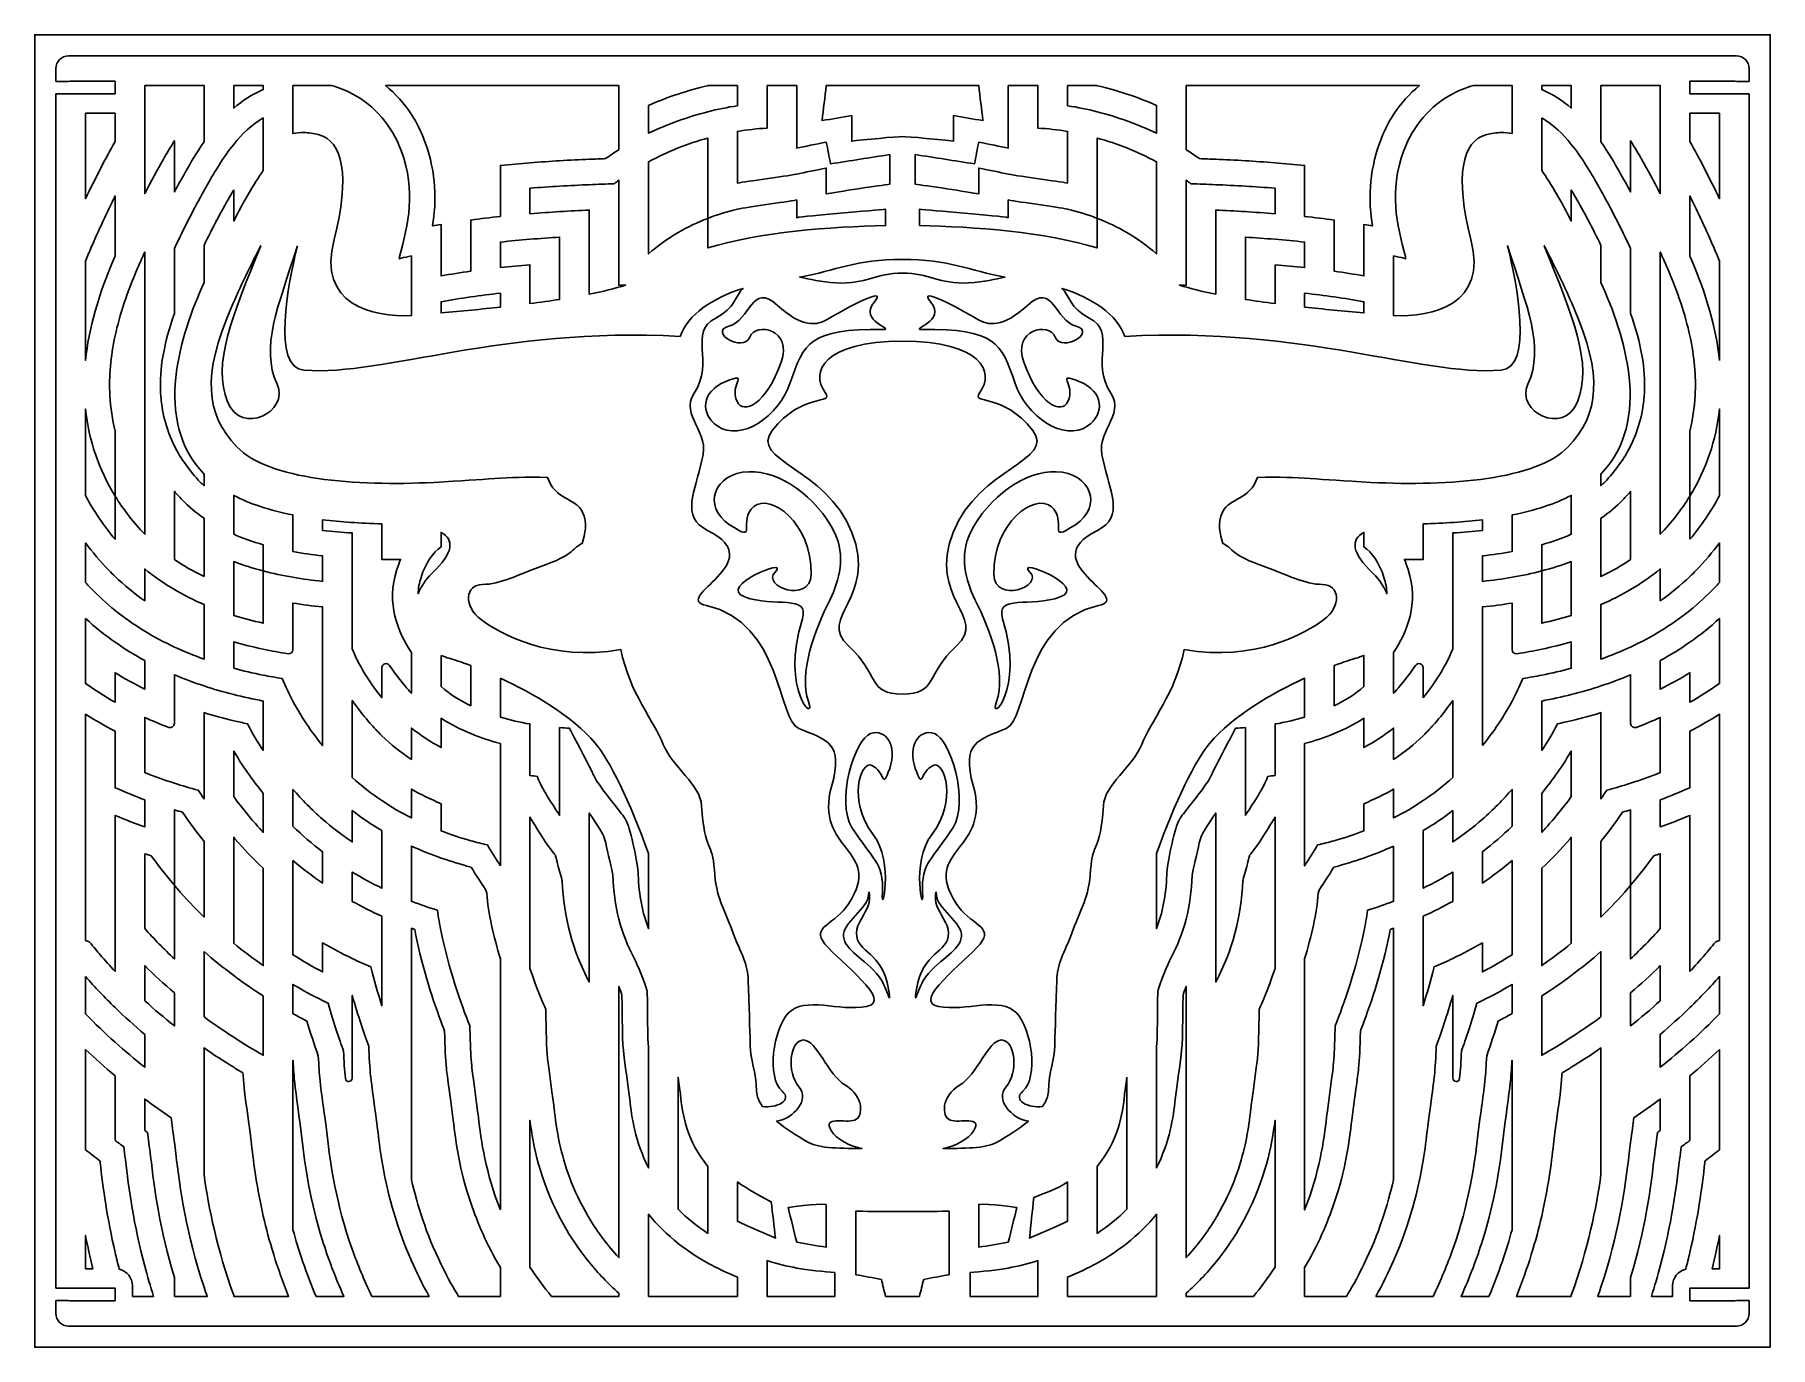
# Model space of a CAD drawing. Extents: x 110 to 520, y 70 to 380.
import ezdxf

# ---------------------------------------------------------------- set-up
doc = ezdxf.new("R2010")
doc.units = 0
doc.header["$MEASUREMENT"] = 0
doc.layers.add('DEFAULT', color=18, linetype='CONTINUOUS')

msp = doc.modelspace()

# ---------------------------------------------------------------- linework, layer by layer
at = {"layer": 'DEFAULT', "color": 18}
msp.add_lwpolyline([(520, 70), (110, 70), (110, 380), (520, 380)], close=True, dxfattribs=at)
at = {"layer": 'DEFAULT', "color": 1}
for points, knots in [([(511.5, 369), (511.73, 369), (512.28, 368.95), (513.25, 368.95), (514.22, 368.95), (515, 368.97), (515, 369), (515, 370), (515, 371), (515, 372), (515, 373.66), (513.66, 375), (512, 375), (380.67, 375), (249.33, 375), (118, 375), (116.34, 375), (115, 373.66), (115, 372), (115, 371), (115, 370), (115, 369), (115, 368.97), (115.78, 368.95), (116.75, 368.95), (117.72, 368.95), (118.27, 369), (118.5, 369), (122, 369), (125.5, 369), (129, 369), (129, 368), (129, 367), (129, 366), (125.5, 366), (122, 366), (118.5, 366), (118.27, 366), (117.72, 366.05), (116.75, 366.05), (115.78, 366.05), (115, 366.03), (115, 366), (115, 272), (115, 178), (115, 84), (115, 83.97), (115.78, 83.95), (116.75, 83.95), (117.72, 83.95), (118.27, 84), (118.5, 84), (122, 84), (125.5, 84), (129, 84), (129, 83), (129, 82), (129, 81), (125.5, 81), (122, 81), (118.5, 81), (118.27, 81), (117.72, 81.05), (116.75, 81.05), (115.78, 81.05), (115, 81.03), (115, 81), (115, 80), (115, 79), (115, 78), (115, 76.34), (116.34, 75), (118, 75), (249.33, 75), (380.67, 75), (512, 75), (513.66, 75), (515, 76.34), (515, 78), (515, 79), (515, 80), (515, 81), (515, 81.03), (514.22, 81.05), (513.25, 81.05), (512.28, 81.05), (511.73, 81), (511.5, 81), (508, 81), (504.5, 81), (501, 81), (501, 82), (501, 83), (501, 84), (504.5, 84), (508, 84), (511.5, 84), (511.73, 84), (512.28, 83.95), (513.25, 83.95), (514.22, 83.95), (515, 83.97), (515, 84), (515, 178), (515, 272), (515, 366), (515, 366.03), (514.22, 366.05), (513.25, 366.05), (512.28, 366.05), (511.73, 366), (511.5, 366), (508, 366), (504.5, 366), (501, 366), (501, 367), (501, 368), (501, 369), (504.5, 369), (508, 369), (511.5, 369)], [29.76, 29.76, 29.76, 29.76, 30.76, 30.76, 30.76, 31.76, 31.76, 31.76, 40.27, 40.27, 40.27, 41.27, 41.27, 41.27, 1158.13, 1158.13, 1158.13, 1159.13, 1159.13, 1159.13, 1167.64, 1167.64, 1167.64, 1168.64, 1168.64, 1168.64, 1169.64, 1169.64, 1169.64, 1199.4, 1199.4, 1199.4, 1207.9, 1207.9, 1207.9, 1237.66, 1237.66, 1237.66, 1238.66, 1238.66, 1238.66, 1239.66, 1239.66, 1239.66, 2039.03, 2039.03, 2039.03, 2040.03, 2040.03, 2040.03, 2041.03, 2041.03, 2041.03, 2070.79, 2070.79, 2070.79, 2079.29, 2079.29, 2079.29, 2109.05, 2109.05, 2109.05, 2110.05, 2110.05, 2110.05, 2111.05, 2111.05, 2111.05, 2119.55, 2119.55, 2119.55, 2120.55, 2120.55, 2120.55, 3237.41, 3237.41, 3237.41, 3238.41, 3238.41, 3238.41, 3246.91, 3246.91, 3246.91, 3247.91, 3247.91, 3247.91, 3248.91, 3248.91, 3248.91, 3278.67, 3278.67, 3278.67, 3287.17, 3287.17, 3287.17, 3316.93, 3316.93, 3316.93, 3317.93, 3317.93, 3317.93, 3318.93, 3318.93, 3318.93, 4118.3, 4118.3, 4118.3, 4119.3, 4119.3, 4119.3, 4120.3, 4120.3, 4120.3, 4150.06, 4150.06, 4150.06, 4158.56, 4158.56, 4158.56, 4188.32, 4188.32, 4188.32, 4188.32]), ([(136, 368), (140.66, 368), (145.33, 368), (150, 368), (150, 363.57), (150, 359.14), (150, 354.71), (148.26, 352.19), (146.82, 349.69), (145.61, 347.58), (144.75, 346.1), (143.88, 344.53), (143, 342.88), (143, 346.91), (143, 350.93), (143, 354.95), (142.02, 353.38), (141.16, 351.89), (140.41, 350.58), (138.97, 348.08), (137.48, 345.33), (136, 342.46), (136, 350.97), (136, 359.49), (136, 368)], [72.41, 72.41, 72.41, 72.41, 112.1, 112.1, 112.1, 149.77, 149.77, 149.77, 150.77, 150.77, 150.77, 151.77, 151.77, 151.77, 185.99, 185.99, 185.99, 186.99, 186.99, 186.99, 187.99, 187.99, 187.99, 260.4, 260.4, 260.4, 260.4]), ([(157, 368), (159.33, 368), (161.66, 368), (164, 368), (164, 367.68), (164, 367.36), (164, 367.03), (161.37, 365.94), (159.05, 364.42), (157, 362.67), (157, 364.45), (157, 366.22), (157, 368)], [15.1, 15.1, 15.1, 15.1, 34.94, 34.94, 34.94, 37.68, 37.68, 37.68, 38.68, 38.68, 38.68, 53.78, 53.78, 53.78, 53.78]), ([(171, 368), (174.04, 368), (177.08, 368), (180.12, 368), (181.82, 367.53), (183.46, 366.88), (185, 366.06), (187.65, 364.66), (190.02, 362.77), (192, 360.47), (193.93, 358.23), (195.49, 355.6), (196.55, 352.66), (200.15, 342.79), (198.23, 335.42), (196.21, 327.61), (196.16, 327.46), (196.12, 327.28), (196.08, 327.1), (196.23, 327.13), (196.39, 327.17), (196.54, 327.2), (197.35, 327.4), (198.17, 327.59), (199, 327.77), (199, 323.07), (199, 318.37), (199, 313.67), (189.87, 313.25), (176.69, 316.19), (180.71, 331.6), (184.6, 346.49), (182.81, 355.02), (176.99, 356.4), (175.88, 356.73), (174.7, 356.89), (173.49, 356.89), (172.62, 356.89), (171.79, 356.82), (171, 356.66), (171, 360.44), (171, 364.22), (171, 368)], [32.14, 32.14, 32.14, 32.14, 58, 58, 58, 59, 59, 59, 60, 60, 60, 61, 61, 61, 62, 62, 62, 63, 63, 63, 64, 64, 64, 65, 65, 65, 104.96, 104.96, 104.96, 105.96, 105.96, 105.96, 106.96, 106.96, 106.96, 107.96, 107.96, 107.96, 108.96, 108.96, 108.96, 141.1, 141.1, 141.1, 141.1]), ([(248, 368), (248, 362.95), (248, 357.9), (248, 352.84), (246.92, 352.16), (245.86, 351.46), (244.82, 350.73), (243.61, 350.69), (242.33, 350.64), (241, 350.59), (238.8, 350.49), (236.46, 350.38), (234, 350.23), (231.75, 350.1), (229.41, 349.94), (227, 349.75), (224.71, 349.57), (222.37, 349.37), (220, 349.13), (220, 345.11), (220, 341.09), (220, 337.07), (217.68, 336.82), (215.34, 336.55), (213, 336.24), (213, 332.21), (213, 328.17), (213, 324.14), (210.64, 323.81), (208.3, 323.44), (206, 323.04), (206, 327.09), (206, 331.15), (206, 335.2), (205.32, 335.09), (204.65, 334.98), (203.98, 334.86), (204.92, 340.65), (204.95, 347.13), (202.19, 354.71), (201.36, 357.01), (200.28, 359.17), (199, 361.14), (197.29, 363.75), (195.22, 366.06), (192.88, 368), (211.25, 368), (229.62, 368), (248, 368)], [156.25, 156.25, 156.25, 156.25, 199.21, 199.21, 199.21, 200.21, 200.21, 200.21, 201.21, 201.21, 201.21, 202.21, 202.21, 202.21, 203.21, 203.21, 203.21, 204.21, 204.21, 204.21, 238.41, 238.41, 238.41, 239.41, 239.41, 239.41, 273.72, 273.72, 273.72, 274.72, 274.72, 274.72, 309.21, 309.21, 309.21, 310.21, 310.21, 310.21, 311.21, 311.21, 311.21, 312.21, 312.21, 312.21, 313.21, 313.21, 313.21, 469.46, 469.46, 469.46, 469.46]), ([(255, 363.3), (257.28, 364.3), (259.62, 365.2), (262, 365.99), (264.3, 366.75), (266.63, 367.41), (269, 367.96), (269, 367.97), (269, 367.99), (269, 368), (271.33, 368), (273.66, 368), (276, 368), (276, 366.41), (276, 364.82), (276, 363.22), (273.64, 362.86), (271.3, 362.39), (269, 361.8), (266.63, 361.2), (264.29, 360.48), (262, 359.65), (259.61, 358.79), (257.27, 357.8), (255, 356.71), (255, 358.91), (255, 361.1), (255, 363.3)], [18.69, 18.69, 18.69, 18.69, 19.69, 19.69, 19.69, 20.69, 20.69, 20.69, 20.8, 20.8, 20.8, 40.64, 40.64, 40.64, 54.18, 54.18, 54.18, 55.18, 55.18, 55.18, 56.18, 56.18, 56.18, 57.18, 57.18, 57.18, 75.87, 75.87, 75.87, 75.87]), ([(283, 368), (285.33, 368), (287.66, 368), (290, 368), (290, 363.07), (290, 358.14), (290, 353.21), (292.02, 353.63), (294.43, 354.12), (297, 354.61), (297.33, 352.91), (297.67, 351.2), (298, 349.5), (302.67, 350.24), (307.33, 350.97), (312, 351.71), (312, 349.37), (312, 347.02), (312, 344.68), (309.9, 344.45), (299.27, 342.84), (297, 342.4), (297, 344.43), (297, 346.46), (297, 348.5), (294.42, 348), (292, 347.51), (290, 347.09), (287.05, 346.48), (278.3, 345.42), (276, 344.94), (276, 349.01), (276, 353.08), (276, 357.15), (278.31, 357.54), (280.65, 357.8), (283, 357.95), (283, 361.3), (283, 364.65), (283, 368)], [28.49, 28.49, 28.49, 28.49, 48.34, 48.34, 48.34, 90.27, 90.27, 90.27, 91.27, 91.27, 91.27, 106.02588, 106.02588, 106.02588, 146.196641, 146.196641, 146.196641, 166.116641, 166.116641, 166.116641, 167.116641, 167.116641, 167.116641, 184.416641, 184.416641, 184.416641, 185.416641, 185.416641, 185.416641, 186.416641, 186.416641, 186.416641, 221.026641, 221.026641, 221.026641, 222.026641, 222.026641, 222.026641, 250.516641, 250.516641, 250.516641, 250.516641]), ([(297, 368), (309, 368), (321, 368), (333, 368), (333.34, 365.24), (333.67, 362.48), (334, 359.72), (331.67, 360.11), (329.34, 360.51), (327.01, 360.9), (327.01, 358.88), (327.01, 356.85), (327.01, 354.83), (324.55, 355.21), (316.17, 355.94), (315, 355.94), (313.83, 355.94), (305.45, 355.21), (303, 354.83), (303, 356.85), (303, 358.88), (303, 360.9), (300.67, 360.51), (298.33, 360.11), (296, 359.72), (296.33, 362.48), (296.67, 365.24), (297, 368)], [23.640004, 23.640004, 23.640004, 23.640004, 125.700004, 125.700004, 125.700004, 149.341208, 149.341208, 149.341208, 169.462045, 169.462045, 169.462045, 186.672045, 186.672045, 186.672045, 187.672045, 187.672045, 187.672045, 188.672045, 188.672045, 188.672045, 205.882045, 205.882045, 205.882045, 226.002883, 226.002883, 226.002883, 249.642887, 249.642887, 249.642887, 249.642887]), ([(340, 368), (342.34, 368), (344.67, 368), (347, 368), (347, 364.65), (347, 361.3), (347, 357.95), (349.35, 357.8), (351.69, 357.54), (354, 357.15), (354, 353.08), (354, 349.01), (354, 344.94), (351.7, 345.42), (342.95, 346.48), (340, 347.09), (338, 347.51), (335.58, 348), (333, 348.5), (333, 346.46), (333, 344.43), (333, 342.4), (330.73, 342.84), (320.11, 344.45), (318.01, 344.68), (318.01, 347.02), (318.01, 349.37), (318.01, 351.71), (322.67, 350.97), (327.34, 350.24), (332, 349.5), (332.34, 351.2), (332.67, 352.91), (333, 354.61), (335.57, 354.12), (337.98, 353.63), (340, 353.21), (340, 358.14), (340, 363.07), (340, 368)], [41.93, 41.93, 41.93, 41.93, 61.78, 61.78, 61.78, 90.27, 90.27, 90.27, 91.27, 91.27, 91.27, 125.88, 125.88, 125.88, 126.88, 126.88, 126.88, 127.88, 127.88, 127.88, 145.18, 145.18, 145.18, 146.18, 146.18, 146.18, 166.1, 166.1, 166.1, 206.270761, 206.270761, 206.270761, 221.024719, 221.024719, 221.024719, 222.024719, 222.024719, 222.024719, 263.954719, 263.954719, 263.954719, 263.954719]), ([(354, 368), (356.34, 368), (358.67, 368), (361, 368), (361, 367.99), (361, 367.97), (361, 367.96), (363.37, 367.41), (365.7, 366.75), (368, 365.99), (370.38, 365.2), (372.72, 364.3), (375, 363.3), (375, 361.1), (375, 358.91), (375, 356.71), (372.73, 357.8), (370.39, 358.79), (368, 359.65), (365.71, 360.48), (363.37, 361.2), (361, 361.8), (358.7, 362.39), (356.36, 362.86), (354, 363.22), (354, 364.82), (354, 366.41), (354, 368)], [13.54, 13.54, 13.54, 13.54, 33.38, 33.38, 33.38, 33.49, 33.49, 33.49, 34.49, 34.49, 34.49, 35.49, 35.49, 35.49, 54.18, 54.18, 54.18, 55.18, 55.18, 55.18, 56.18, 56.18, 56.18, 57.18, 57.18, 57.18, 70.72, 70.72, 70.72, 70.72]), ([(382, 368), (400.38, 368), (418.75, 368), (437.12, 368), (434.78, 366.06), (432.71, 363.75), (431, 361.14), (429.72, 359.17), (428.64, 357.01), (427.81, 354.71), (425.05, 347.13), (425.08, 340.65), (426.02, 334.86), (425.35, 334.98), (424.68, 335.09), (424, 335.2), (424, 331.15), (424, 327.09), (424, 323.04), (421.7, 323.44), (419.36, 323.81), (417, 324.14), (417, 328.17), (417, 332.21), (417, 336.24), (414.66, 336.55), (412.32, 336.82), (410, 337.07), (410, 341.09), (410, 345.11), (410, 349.13), (407.63, 349.37), (405.29, 349.57), (403, 349.75), (400.59, 349.94), (398.25, 350.1), (396, 350.23), (393.54, 350.38), (391.2, 350.49), (389, 350.59), (387.67, 350.64), (386.39, 350.69), (385.18, 350.73), (384.14, 351.46), (383.08, 352.16), (382, 352.84), (382, 357.9), (382, 362.95), (382, 368)], [42.96, 42.96, 42.96, 42.96, 199.21, 199.21, 199.21, 200.21, 200.21, 200.21, 201.21, 201.21, 201.21, 202.21, 202.21, 202.21, 203.21, 203.21, 203.21, 237.7, 237.7, 237.7, 238.7, 238.7, 238.7, 273.01, 273.01, 273.01, 274.01, 274.01, 274.01, 308.21, 308.21, 308.21, 309.21, 309.21, 309.21, 310.21, 310.21, 310.21, 311.21, 311.21, 311.21, 312.21, 312.21, 312.21, 313.21, 313.21, 313.21, 356.17, 356.17, 356.17, 356.17]), ([(445, 366.06), (446.54, 366.88), (448.18, 367.53), (449.88, 368), (452.92, 368), (455.96, 368), (459, 368), (459, 364.22), (459, 360.44), (459, 356.66), (458.21, 356.82), (457.38, 356.89), (456.51, 356.89), (455.3, 356.89), (454.13, 356.73), (453.01, 356.4), (447.19, 355.02), (445.4, 346.49), (449.29, 331.6), (453.31, 316.19), (440.13, 313.25), (431, 313.67), (431, 318.37), (431, 323.07), (431, 327.77), (431.83, 327.59), (432.65, 327.4), (433.46, 327.2), (433.61, 327.17), (433.77, 327.13), (433.92, 327.1), (433.88, 327.28), (433.84, 327.46), (433.79, 327.61), (431.77, 335.42), (429.85, 342.79), (433.45, 352.66), (434.51, 355.6), (436.07, 358.23), (438, 360.47), (439.98, 362.77), (442.35, 364.66), (445, 366.06)], [1, 1, 1, 1, 2, 2, 2, 27.86, 27.86, 27.86, 60, 60, 60, 61, 61, 61, 62, 62, 62, 63, 63, 63, 64, 64, 64, 103.96, 103.96, 103.96, 104.96, 104.96, 104.96, 105.96, 105.96, 105.96, 106.96, 106.96, 106.96, 107.96, 107.96, 107.96, 108.96, 108.96, 108.96, 109.96, 109.96, 109.96, 109.96]), ([(466, 368), (468.34, 368), (470.67, 368), (473, 368), (473, 366.22), (473, 364.45), (473, 362.67), (470.95, 364.42), (468.63, 365.94), (466, 367.03), (466, 367.36), (466, 367.68), (466, 368)], [2.74, 2.74, 2.74, 2.74, 22.58, 22.58, 22.58, 37.68, 37.68, 37.68, 38.68, 38.68, 38.68, 41.42, 41.42, 41.42, 41.42]), ([(480, 368), (484.67, 368), (489.34, 368), (494, 368), (494, 359.49), (494, 350.97), (494, 342.46), (492.52, 345.33), (491.03, 348.08), (489.59, 350.58), (488.84, 351.89), (487.98, 353.38), (487, 354.95), (487, 350.93), (487, 346.91), (487, 342.88), (486.12, 344.53), (485.25, 346.1), (484.39, 347.58), (483.18, 349.69), (481.74, 352.19), (480, 354.71), (480, 359.14), (480, 363.57), (480, 368)], [37.67, 37.67, 37.67, 37.67, 77.36, 77.36, 77.36, 149.77, 149.77, 149.77, 150.77, 150.77, 150.77, 151.77, 151.77, 151.77, 185.99, 185.99, 185.99, 186.99, 186.99, 186.99, 187.99, 187.99, 187.99, 225.66, 225.66, 225.66, 225.66]), ([(122, 361.47), (124.33, 361.47), (126.66, 361.47), (129, 361.47), (129, 359.25), (129, 357.02), (129, 354.8), (126.68, 350.66), (124.28, 346.01), (122, 341.25), (122, 347.99), (122, 354.73), (122, 361.47)], [57.33, 57.33, 57.33, 57.33, 77.17, 77.17, 77.17, 96.09, 96.09, 96.09, 97.09, 97.09, 97.09, 154.42, 154.42, 154.42, 154.42]), ([(508, 361.47), (508, 354.73), (508, 347.99), (508, 341.25), (505.72, 346.01), (503.32, 350.66), (501, 354.8), (501, 357.02), (501, 359.25), (501, 361.47), (503.34, 361.47), (505.67, 361.47), (508, 361.47)], [19.84, 19.84, 19.84, 19.84, 77.17, 77.17, 77.17, 78.17, 78.17, 78.17, 97.09, 97.09, 97.09, 116.93, 116.93, 116.93, 116.93]), ([(157, 354.1), (158.96, 356.54), (161.26, 358.76), (164, 360.36), (164, 356.21), (164, 352.07), (164, 347.92), (161.69, 344.63), (159.35, 340.55), (157, 335.99), (157, 338.42), (157, 340.86), (157, 343.3), (156.67, 342.74), (156.33, 342.18), (156, 341.6), (154.05, 338.21), (151.99, 334.31), (150, 330.25), (150, 327.32), (150, 324.39), (150, 321.46), (144.43, 309.08), (137.79, 289.01), (150, 276.22), (150, 275.3), (150, 274.38), (150, 273.47), (149.7, 273.75), (149.41, 274.04), (149.12, 274.33), (146.56, 276.99), (144.52, 279.86), (143, 282.91), (141.06, 286.8), (139.97, 290.99), (139.74, 295.44), (139.46, 301.08), (140.5, 307.14), (143, 314.19), (143, 319.3), (143, 324.41), (143, 329.52), (145.27, 334.34), (147.69, 339.07), (150, 343.18), (150.27, 343.66), (150.54, 344.13), (150.8, 344.59), (152.53, 347.6), (154.51, 351.02), (157, 354.1)], [1, 1, 1, 1, 2, 2, 2, 37.25, 37.25, 37.25, 38.25, 38.25, 38.25, 58.99, 58.99, 58.99, 59.99, 59.99, 59.99, 60.99, 60.99, 60.99, 85.9, 85.9, 85.9, 86.9, 86.9, 86.9, 94.71, 94.71, 94.71, 95.71, 95.71, 95.71, 96.71, 96.71, 96.71, 97.71, 97.71, 97.71, 98.71, 98.71, 98.71, 142.14, 142.14, 142.14, 143.14, 143.14, 143.14, 144.14, 144.14, 144.14, 145.14, 145.14, 145.14, 145.14]), ([(466, 360.36), (468.74, 358.76), (471.04, 356.54), (473, 354.1), (475.49, 351.02), (477.47, 347.6), (479.2, 344.59), (479.47, 344.13), (479.73, 343.66), (480, 343.18), (482.31, 339.07), (484.73, 334.34), (487, 329.52), (487, 324.41), (487, 319.3), (487, 314.19), (489.5, 307.14), (490.54, 301.08), (490.26, 295.44), (490.03, 290.99), (488.94, 286.8), (487, 282.91), (485.48, 279.86), (483.44, 276.99), (480.88, 274.33), (480.59, 274.04), (480.3, 273.75), (480, 273.47), (480, 274.38), (480, 275.3), (480, 276.22), (492.21, 289.01), (485.57, 309.08), (480, 321.46), (480, 324.39), (480, 327.32), (480, 330.25), (478.01, 334.31), (475.95, 338.21), (474, 341.6), (473.67, 342.18), (473.33, 342.74), (473, 343.3), (473, 340.86), (473, 338.42), (473, 335.99), (470.65, 340.55), (468.31, 344.63), (466, 347.92), (466, 352.07), (466, 356.21), (466, 360.36)], [35.25, 35.25, 35.25, 35.25, 36.25, 36.25, 36.25, 37.25, 37.25, 37.25, 38.25, 38.25, 38.25, 39.25, 39.25, 39.25, 82.68, 82.68, 82.68, 83.68, 83.68, 83.68, 84.68, 84.68, 84.68, 85.68, 85.68, 85.68, 86.68, 86.68, 86.68, 94.49, 94.49, 94.49, 95.49, 95.49, 95.49, 120.4, 120.4, 120.4, 121.4, 121.4, 121.4, 122.4, 122.4, 122.4, 143.14, 143.14, 143.14, 144.14, 144.14, 144.14, 179.39, 179.39, 179.39, 179.39]), ([(262, 353.25), (259.6, 352.29), (257.26, 351.21), (255, 349.99), (255, 342.74), (255, 335.49), (255, 328.24), (257.14, 330.11), (259.49, 331.79), (262, 333.26), (264.22, 334.56), (266.56, 335.69), (269, 336.63), (271.26, 337.52), (273.61, 338.25), (276, 338.8), (278.29, 339.33), (287.31, 340.43), (290, 340.99), (290, 339.58), (290, 338.18), (290, 336.78), (292.05, 337.22), (308.64, 338.58), (311, 338.77), (311, 337.48), (311, 336.19), (311, 334.91), (298.15, 334.69), (281.21, 333.38), (269, 329.65), (269, 331.98), (269, 334.31), (269, 336.63), (269, 342.96), (269, 349.28), (269, 355.6), (266.62, 354.94), (264.28, 354.16), (262, 353.25)], [102.45, 102.45, 102.45, 102.45, 103.45, 103.45, 103.45, 165.11, 165.11, 165.11, 166.11, 166.11, 166.11, 167.11, 167.11, 167.11, 168.11, 168.11, 168.11, 169.11, 169.11, 169.11, 181.05, 181.05, 181.05, 182.05, 182.05, 182.05, 193.01, 193.01, 193.01, 194.01, 194.01, 194.01, 213.8, 213.8, 213.8, 267.56, 267.56, 267.56, 268.56, 268.56, 268.56, 268.56]), ([(319, 334.91), (319, 336.19), (319, 337.48), (319, 338.77), (321.36, 338.58), (337.95, 337.22), (340, 336.78), (340, 338.18), (340, 339.58), (340, 340.99), (342.69, 340.43), (351.71, 339.33), (354, 338.8), (356.39, 338.25), (358.74, 337.52), (361, 336.63), (363.44, 335.69), (365.78, 334.56), (368, 333.26), (370.51, 331.79), (372.86, 330.11), (375, 328.24), (375, 335.49), (375, 342.74), (375, 349.99), (372.74, 351.21), (370.4, 352.29), (368, 353.25), (365.72, 354.16), (363.38, 354.94), (361, 355.6), (361, 349.28), (361, 342.96), (361, 336.63), (361, 334.31), (361, 331.98), (361, 329.65), (348.79, 333.38), (331.85, 334.69), (319, 334.91)], [1, 1, 1, 1, 11.96, 11.96, 11.96, 12.96, 12.96, 12.96, 24.9, 24.9, 24.9, 25.9, 25.9, 25.9, 26.9, 26.9, 26.9, 27.9, 27.9, 27.9, 28.9, 28.9, 28.9, 90.56, 90.56, 90.56, 91.56, 91.56, 91.56, 92.56, 92.56, 92.56, 146.32, 146.32, 146.32, 166.11, 166.11, 166.11, 167.11, 167.11, 167.11, 167.11]), ([(234, 338.21), (231.74, 338.07), (229.39, 337.91), (227, 337.71), (227, 339.72), (227, 341.73), (227, 343.74), (229.38, 343.93), (231.73, 344.09), (234, 344.22), (236.42, 344.37), (238.76, 344.49), (241, 344.58), (243.05, 344.67), (245.01, 344.74), (246.85, 344.79), (247.23, 345.07), (247.61, 345.35), (248, 345.62), (248, 337.35), (248, 329.08), (248, 320.81), (248.54, 320.82), (249.07, 320.83), (249.58, 320.85), (247.03, 320.05), (244.16, 319.34), (241, 318.71), (241, 325.33), (241, 331.95), (241, 338.58), (238.79, 338.48), (236.44, 338.36), (234, 338.21)], [1, 1, 1, 1, 2, 2, 2, 19.07, 19.07, 19.07, 20.07, 20.07, 20.07, 21.07, 21.07, 21.07, 22.07, 22.07, 22.07, 23.07, 23.07, 23.07, 93.42, 93.42, 93.42, 94.42, 94.42, 94.42, 95.42, 95.42, 95.42, 151.74, 151.74, 151.74, 152.74, 152.74, 152.74, 152.74]), ([(382, 320.81), (382, 329.08), (382, 337.35), (382, 345.62), (382.39, 345.35), (382.77, 345.07), (383.15, 344.79), (384.99, 344.74), (386.95, 344.67), (389, 344.58), (391.24, 344.49), (393.58, 344.37), (396, 344.22), (398.27, 344.09), (400.62, 343.93), (403, 343.74), (403, 341.73), (403, 339.72), (403, 337.71), (400.61, 337.91), (398.26, 338.07), (396, 338.21), (393.56, 338.36), (391.21, 338.48), (389, 338.58), (389, 331.95), (389, 325.33), (389, 318.71), (385.84, 319.34), (382.97, 320.05), (380.42, 320.85), (380.93, 320.83), (381.46, 320.82), (382, 320.81)], [1, 1, 1, 1, 71.35, 71.35, 71.35, 72.35, 72.35, 72.35, 73.35, 73.35, 73.35, 74.35, 74.35, 74.35, 75.35, 75.35, 75.35, 92.42, 92.42, 92.42, 93.42, 93.42, 93.42, 94.42, 94.42, 94.42, 150.74, 150.74, 150.74, 151.74, 151.74, 151.74, 152.74, 152.74, 152.74, 152.74]), ([(122, 326.5), (122.43, 327.59), (122.89, 328.69), (123.37, 329.8), (125.11, 333.82), (127.03, 337.95), (129, 341.92), (129, 337.18), (129, 332.44), (129, 327.7), (128.96, 327.6), (128.92, 327.51), (128.88, 327.42), (125.02, 318.49), (122.76, 310.57), (122, 303.07), (122, 310.88), (122, 318.69), (122, 326.5)], [66.41, 66.41, 66.41, 66.41, 67.41, 67.41, 67.41, 68.41, 68.41, 68.41, 108.72, 108.72, 108.72, 109.72, 109.72, 109.72, 110.72, 110.72, 110.72, 177.13, 177.13, 177.13, 177.13]), ([(508, 303.07), (507.24, 310.57), (504.98, 318.49), (501.12, 327.42), (501.08, 327.51), (501.04, 327.6), (501, 327.7), (501, 332.44), (501, 337.18), (501, 341.92), (502.97, 337.95), (504.89, 333.82), (506.63, 329.8), (507.11, 328.69), (507.57, 327.59), (508, 326.5), (508, 318.69), (508, 310.88), (508, 303.07)], [66.41, 66.41, 66.41, 66.41, 67.41, 67.41, 67.41, 68.41, 68.41, 68.41, 108.72, 108.72, 108.72, 109.72, 109.72, 109.72, 110.72, 110.72, 110.72, 177.13, 177.13, 177.13, 177.13]), ([(220, 325), (220, 327.01), (220, 329.02), (220, 331.03), (222.36, 331.28), (224.7, 331.5), (227, 331.69), (229.4, 331.88), (231.74, 332.05), (234, 332.2), (234, 327.29), (234, 322.38), (234, 317.48), (231.77, 317.13), (229.43, 316.8), (227, 316.49), (227, 319.55), (227, 322.61), (227, 325.67), (224.7, 325.48), (222.36, 325.26), (220, 325)], [1, 1, 1, 1, 18.09, 18.09, 18.09, 19.09, 19.09, 19.09, 20.09, 20.09, 20.09, 61.82, 61.82, 61.82, 62.82, 62.82, 62.82, 88.84, 88.84, 88.84, 89.84, 89.84, 89.84, 89.84]), ([(403, 325.67), (403, 322.61), (403, 319.55), (403, 316.49), (400.57, 316.8), (398.23, 317.13), (396, 317.48), (396, 322.38), (396, 327.29), (396, 332.2), (398.26, 332.05), (400.6, 331.88), (403, 331.69), (405.3, 331.5), (407.64, 331.28), (410, 331.03), (410, 329.02), (410, 327.01), (410, 325), (407.64, 325.26), (405.3, 325.48), (403, 325.67)], [1, 1, 1, 1, 27.02, 27.02, 27.02, 28.02, 28.02, 28.02, 69.75, 69.75, 69.75, 70.75, 70.75, 70.75, 71.75, 71.75, 71.75, 88.84, 88.84, 88.84, 89.84, 89.84, 89.84, 89.84]), ([(129, 271.04), (125.13, 277.32), (122.79, 284.2), (122, 291.62), (122, 284.8), (122, 277.99), (122, 271.18), (123.9, 267.56), (126.24, 264.11), (129, 260.83), (129, 264.23), (129, 267.63), (129, 271.04), (129, 276.15), (129, 281.25), (129, 286.36), (128.32, 289.1), (127.91, 291.92), (127.76, 294.83), (127.53, 299.34), (127.93, 303.96), (129, 308.87), (130.08, 313.89), (131.87, 319.22), (134.38, 325.04), (134.91, 326.24), (135.45, 327.46), (136, 328.67), (136, 306.45), (136, 284.23), (136, 262.02), (133.28, 264.86), (130.95, 267.87), (129, 271.04)], [266.32, 266.32, 266.32, 266.32, 267.32, 267.32, 267.32, 325.25, 325.25, 325.25, 326.25, 326.25, 326.25, 355.17, 355.17, 355.17, 398.62, 398.62, 398.62, 399.62, 399.62, 399.62, 400.62, 400.62, 400.62, 401.62, 401.62, 401.62, 402.62, 402.62, 402.62, 591.57, 591.57, 591.57, 592.57, 592.57, 592.57, 592.57]), ([(172.08, 330.15), (169.85, 321.33), (165.98, 301.25), (173.6, 300.75), (193.27, 299.43), (219.23, 310.99), (262.44, 308.76), (264.31, 313.88), (270.09, 317.79), (277.33, 320.1), (277.34, 320.1), (277.34, 320.09), (277.34, 320.09), (275.54, 318.44), (275.52, 315.4), (270.88, 313.08), (264.23, 309.75), (270.71, 302.78), (265.78, 295.31), (262.26, 289.97), (269.83, 286.27), (267.59, 279.54), (266.09, 272.07), (262.4, 266.18), (268.97, 262.94), (284.25, 255.38), (260.02, 247.1), (268.69, 245.17), (286.62, 241.19), (285.47, 218.15), (290.48, 216.16), (297.1, 213.53), (301.14, 212.67), (298.3, 202.68), (293.87, 187.09), (310.64, 187.89), (302.34, 174.79), (299.2, 169.82), (293.21, 169.46), (296.69, 165.23), (300.18, 161), (313, 151.72), (306.53, 150.48), (300.05, 149.23), (291.93, 153.01), (288.02, 148.89), (284.48, 145.15), (282.82, 133.7), (286.6, 130.46), (289.16, 128.28), (285.11, 126.44), (281.98, 126.84), (281.97, 126.84), (281.96, 126.83), (281.96, 126.82), (281.11, 128), (280.58, 129.22), (280.54, 130.44), (280.39, 135.24), (279.1, 137.9), (279.02, 141.25), (278.77, 151.63), (278.65, 153.37), (278.52, 157.23), (278.39, 161.09), (276.4, 163.83), (274.66, 168.69), (272.91, 173.54), (270.92, 176.16), (270.55, 182.76), (270.18, 189.35), (268.21, 186.94), (267.55, 197.86), (267.23, 203.09), (260.59, 207.03), (258.47, 212.39), (256.35, 217.74), (250.49, 224.63), (248.44, 234.82), (231.78, 231.78), (219.77, 238.68), (215.51, 241.8), (211.25, 244.92), (211.63, 250.17), (215.81, 250.17), (219.99, 250.17), (223.8, 252.37), (230.8, 254.88), (237.79, 257.39), (237.03, 258.91), (239.32, 259.82), (239.95, 262.26), (240.81, 264.31), (239.32, 267.42), (237.82, 270.53), (232.82, 270.16), (231.14, 275.45), (220.43, 275.64), (217.51, 274.94), (204.33, 274.27), (185.77, 273.34), (165.23, 274.88), (157.78, 282.64), (150.32, 290.4), (149.56, 299.68), (156.41, 315.5), (158.59, 320.54), (161.04, 325.64), (163.41, 330.15), (156.55, 313.13), (151.93, 302.39), (155.57, 293.29), (158.8, 285.19), (170.23, 290.9), (167.25, 297.48), (163.28, 306.2), (167.45, 315.57), (172.08, 330.15)], [1, 1, 1, 1, 2, 2, 2, 3, 3, 3, 4, 4, 4, 4.041231, 4.041231, 4.041231, 5.041231, 5.041231, 5.041231, 6.041231, 6.041231, 6.041231, 7.041231, 7.041231, 7.041231, 8.041231, 8.041231, 8.041231, 9.041231, 9.041231, 9.041231, 10.041231, 10.041231, 10.041231, 11.041231, 11.041231, 11.041231, 12.041231, 12.041231, 12.041231, 13.041231, 13.041231, 13.041231, 14.041231, 14.041231, 14.041231, 15.041231, 15.041231, 15.041231, 16.041231, 16.041231, 16.041231, 17.041231, 17.041231, 17.041231, 17.127254, 17.127254, 17.127254, 18.127254, 18.127254, 18.127254, 19.127254, 19.127254, 19.127254, 20.127254, 20.127254, 20.127254, 21.127254, 21.127254, 21.127254, 22.127254, 22.127254, 22.127254, 23.127254, 23.127254, 23.127254, 24.127254, 24.127254, 24.127254, 25.127254, 25.127254, 25.127254, 26.127254, 26.127254, 26.127254, 27.127254, 27.127254, 27.127254, 28.127254, 28.127254, 28.127254, 29.127254, 29.127254, 29.127254, 30.127254, 30.127254, 30.127254, 31.127254, 31.127254, 31.127254, 32.127254, 32.127254, 32.127254, 33.127254, 33.127254, 33.127254, 34.127254, 34.127254, 34.127254, 35.127254, 35.127254, 35.127254, 36.127254, 36.127254, 36.127254, 37.127254, 37.127254, 37.127254, 38.127254, 38.127254, 38.127254, 38.127254]), ([(456.4, 300.75), (464.02, 301.25), (460.15, 321.33), (457.92, 330.15), (462.55, 315.57), (466.72, 306.2), (462.75, 297.48), (459.77, 290.9), (471.2, 285.19), (474.43, 293.29), (478.07, 302.39), (473.45, 313.13), (466.59, 330.15), (468.96, 325.64), (471.41, 320.54), (473.59, 315.5), (480.44, 299.68), (479.68, 290.4), (472.22, 282.64), (464.77, 274.88), (444.23, 273.34), (425.67, 274.27), (412.49, 274.94), (409.57, 275.64), (398.86, 275.45), (397.18, 270.16), (392.18, 270.53), (390.68, 267.42), (389.19, 264.31), (390.05, 262.26), (390.68, 259.82), (392.97, 258.91), (392.21, 257.39), (399.2, 254.88), (406.2, 252.37), (410.01, 250.17), (414.19, 250.17), (418.37, 250.17), (418.75, 244.92), (414.49, 241.8), (410.23, 238.68), (398.22, 231.78), (381.56, 234.82), (379.51, 224.63), (373.65, 217.74), (371.53, 212.39), (369.41, 207.03), (362.77, 203.09), (362.45, 197.86), (361.79, 186.94), (359.82, 189.35), (359.45, 182.76), (359.08, 176.16), (357.09, 173.54), (355.34, 168.69), (353.6, 163.83), (351.61, 161.09), (351.48, 157.23), (351.35, 153.37), (351.23, 151.63), (350.98, 141.25), (350.9, 137.9), (349.61, 135.24), (349.46, 130.44), (349.42, 129.22), (348.89, 128), (348.04, 126.82), (348.04, 126.83), (348.03, 126.84), (348.02, 126.84), (344.89, 126.44), (340.84, 128.28), (343.4, 130.46), (347.18, 133.7), (345.52, 145.15), (341.98, 148.89), (338.07, 153.01), (329.95, 149.23), (323.47, 150.48), (317, 151.72), (329.82, 161), (333.31, 165.23), (336.79, 169.46), (330.8, 169.82), (327.66, 174.79), (319.36, 187.89), (336.13, 187.09), (331.7, 202.68), (328.86, 212.67), (332.9, 213.53), (339.52, 216.16), (344.53, 218.15), (343.38, 241.19), (361.31, 245.17), (369.98, 247.1), (345.75, 255.38), (361.03, 262.94), (367.6, 266.18), (363.91, 272.07), (362.41, 279.54), (360.17, 286.27), (367.74, 289.97), (364.22, 295.31), (359.29, 302.78), (365.77, 309.75), (359.12, 313.08), (354.48, 315.4), (354.46, 318.44), (352.66, 320.09), (352.66, 320.09), (352.66, 320.1), (352.67, 320.1), (359.91, 317.79), (365.69, 313.88), (367.56, 308.76), (410.77, 310.99), (436.73, 299.43), (456.4, 300.75)], [1, 1, 1, 1, 2, 2, 2, 3, 3, 3, 4, 4, 4, 5, 5, 5, 6, 6, 6, 7, 7, 7, 8, 8, 8, 9, 9, 9, 10, 10, 10, 11, 11, 11, 12, 12, 12, 13, 13, 13, 14, 14, 14, 15, 15, 15, 16, 16, 16, 17, 17, 17, 18, 18, 18, 19, 19, 19, 20, 20, 20, 21, 21, 21, 22, 22, 22, 23, 23, 23, 23.086023, 23.086023, 23.086023, 24.086023, 24.086023, 24.086023, 25.086023, 25.086023, 25.086023, 26.086023, 26.086023, 26.086023, 27.086023, 27.086023, 27.086023, 28.086023, 28.086023, 28.086023, 29.086023, 29.086023, 29.086023, 30.086023, 30.086023, 30.086023, 31.086023, 31.086023, 31.086023, 32.086023, 32.086023, 32.086023, 33.086023, 33.086023, 33.086023, 34.086023, 34.086023, 34.086023, 35.086023, 35.086023, 35.086023, 36.086023, 36.086023, 36.086023, 36.127254, 36.127254, 36.127254, 37.127254, 37.127254, 37.127254, 38.127254, 38.127254, 38.127254, 38.127254]), ([(501, 260.83), (503.76, 264.11), (506.1, 267.56), (508, 271.18), (508, 277.99), (508, 284.8), (508, 291.62), (507.21, 284.2), (504.87, 277.32), (501, 271.04), (499.05, 267.87), (496.72, 264.86), (494, 262.02), (494, 284.23), (494, 306.45), (494, 328.67), (494.55, 327.46), (495.09, 326.24), (495.62, 325.04), (498.13, 319.22), (499.92, 313.89), (501, 308.87), (502.07, 303.96), (502.47, 299.34), (502.24, 294.83), (502.09, 291.92), (501.68, 289.1), (501, 286.36), (501, 281.25), (501, 276.15), (501, 271.04), (501, 267.63), (501, 264.23), (501, 260.83)], [266.32, 266.32, 266.32, 266.32, 267.32, 267.32, 267.32, 325.25, 325.25, 325.25, 326.25, 326.25, 326.25, 327.25, 327.25, 327.25, 516.2, 516.2, 516.2, 517.2, 517.2, 517.2, 518.2, 518.2, 518.2, 519.2, 519.2, 519.2, 520.2, 520.2, 520.2, 563.65, 563.65, 563.65, 592.57, 592.57, 592.57, 592.57]), ([(339.29, 322.74), (336.78, 322.31), (334.43, 321.56), (330.61, 321.38), (323.47, 321.05), (321.31, 323.7), (315, 323.7), (308.69, 323.7), (306.53, 321.05), (299.39, 321.38), (295.57, 321.56), (293.22, 322.31), (290.71, 322.74), (299.38, 324.33), (303.89, 326.94), (315, 326.94), (326.11, 326.94), (330.62, 324.33), (339.29, 322.74)], [1, 1, 1, 1, 2, 2, 2, 3, 3, 3, 4, 4, 4, 5, 5, 5, 6, 6, 6, 7, 7, 7, 7]), ([(275.91, 293.36), (277.39, 290.24), (282.82, 292.69), (286.35, 302.63), (289.12, 310.43), (280.39, 312.28), (278.9, 308.55), (277.4, 304.81), (269.01, 309.82), (274.01, 311.17), (279.02, 312.53), (279.35, 321.62), (285.41, 316.14), (291.47, 310.66), (294.58, 311.22), (297.57, 312.96), (301.39, 315.19), (311.93, 321.04), (308.32, 316.85), (304.46, 312.36), (313.35, 310.36), (310.42, 310.4), (293.17, 310.62), (291.57, 307.13), (288.49, 297.86), (285.81, 289.81), (276.78, 283.77), (271.34, 287.55), (267.17, 290.44), (267.34, 295.71), (273.23, 298.07), (279.18, 300.44), (273.95, 297.49), (275.91, 293.36)], [1, 1, 1, 1, 2, 2, 2, 3, 3, 3, 4, 4, 4, 5, 5, 5, 6, 6, 6, 7, 7, 7, 8, 8, 8, 9, 9, 9, 10, 10, 10, 11, 11, 11, 12, 12, 12, 12]), ([(343.65, 302.63), (347.18, 292.69), (352.61, 290.24), (354.09, 293.36), (356.05, 297.49), (350.82, 300.44), (356.77, 298.07), (362.66, 295.71), (362.83, 290.44), (358.66, 287.55), (353.22, 283.77), (344.19, 289.81), (341.51, 297.86), (338.44, 307.13), (336.83, 310.62), (319.58, 310.4), (316.65, 310.36), (325.54, 312.36), (321.68, 316.85), (318.07, 321.04), (328.61, 315.19), (332.43, 312.96), (335.42, 311.22), (338.53, 310.66), (344.59, 316.14), (350.65, 321.62), (350.98, 312.53), (355.99, 311.17), (360.99, 309.82), (352.6, 304.81), (351.1, 308.55), (349.61, 312.28), (340.88, 310.43), (343.65, 302.63)], [1, 1, 1, 1, 2, 2, 2, 3, 3, 3, 4, 4, 4, 5, 5, 5, 6, 6, 6, 7, 7, 7, 8, 8, 8, 9, 9, 9, 10, 10, 10, 11, 11, 11, 12, 12, 12, 12]), ([(220, 318.96), (220, 317.86), (220, 316.77), (220, 315.67), (215.57, 315.19), (210.89, 314.73), (206, 314.28), (206, 315.16), (206, 316.05), (206, 316.94), (208.29, 317.36), (210.63, 317.74), (213, 318.08), (215.32, 318.41), (217.67, 318.7), (220, 318.96)], [1, 1, 1, 1, 10.32, 10.32, 10.32, 11.32, 11.32, 11.32, 18.87, 18.87, 18.87, 19.87, 19.87, 19.87, 20.87, 20.87, 20.87, 20.87]), ([(410, 318.96), (412.33, 318.7), (414.68, 318.41), (417, 318.08), (419.37, 317.74), (421.71, 317.36), (424, 316.94), (424, 316.05), (424, 315.16), (424, 314.28), (419.11, 314.73), (414.43, 315.19), (410, 315.67), (410, 316.77), (410, 317.86), (410, 318.96)], [9.32, 9.32, 9.32, 9.32, 10.32, 10.32, 10.32, 11.32, 11.32, 11.32, 18.87, 18.87, 18.87, 19.87, 19.87, 19.87, 29.19, 29.19, 29.19, 29.19]), ([(302.22, 235.67), (294.74, 242.52), (309.19, 247), (303.04, 262.44), (296.9, 277.88), (278.76, 279.34), (284.24, 286.51), (291.28, 295.72), (299, 292.46), (296.76, 295.47), (293.14, 300.33), (296.24, 307.6), (315, 307.6), (333.76, 307.6), (336.86, 300.33), (333.24, 295.47), (331, 292.46), (338.72, 295.72), (345.76, 286.51), (351.24, 279.34), (333.1, 277.88), (326.96, 262.44), (320.81, 247), (335.26, 242.52), (327.78, 235.67), (320.31, 228.82), (323.3, 224.26), (315, 224.26), (306.7, 224.26), (309.69, 228.82), (302.22, 235.67)], [1, 1, 1, 1, 2, 2, 2, 3, 3, 3, 4, 4, 4, 5, 5, 5, 6, 6, 6, 7, 7, 7, 8, 8, 8, 9, 9, 9, 10, 10, 10, 11, 11, 11, 11]), ([(292.8, 222.53), (294.81, 217.16), (285.95, 224.88), (291.35, 242.06), (293.17, 247.87), (284.54, 244.71), (277.74, 247.21), (270.93, 249.7), (288.53, 256.67), (284.97, 253.18), (281.41, 249.7), (293.29, 245.47), (293.41, 252.55), (293.6, 264.83), (283.69, 271.79), (279.9, 268.58), (275.82, 265.13), (281.32, 259.58), (274.16, 264.27), (267.58, 268.57), (270.49, 276.49), (278.71, 276.8), (285.88, 277.07), (294.73, 271), (298.98, 262.31), (301.58, 257.02), (300.11, 251.09), (297.89, 246.63), (294.26, 239.36), (290.35, 229.02), (292.8, 222.53)], [1, 1, 1, 1, 2, 2, 2, 3, 3, 3, 4, 4, 4, 5, 5, 5, 6, 6, 6, 7, 7, 7, 8, 8, 8, 9, 9, 9, 10, 10, 10, 11, 11, 11, 11]), ([(350.1, 268.58), (346.31, 271.79), (336.4, 264.83), (336.59, 252.55), (336.71, 245.47), (348.6, 249.7), (345.03, 253.18), (341.47, 256.67), (359.07, 249.7), (352.26, 247.21), (345.46, 244.71), (336.83, 247.87), (338.65, 242.06), (344.05, 224.88), (335.19, 217.16), (337.2, 222.53), (339.65, 229.02), (335.74, 239.36), (332.11, 246.63), (329.89, 251.09), (328.42, 257.02), (331.02, 262.31), (335.27, 271), (344.12, 277.07), (351.29, 276.8), (359.51, 276.49), (362.42, 268.57), (355.84, 264.27), (348.68, 259.58), (354.18, 265.13), (350.1, 268.58)], [1, 1, 1, 1, 2, 2, 2, 3, 3, 3, 4, 4, 4, 5, 5, 5, 6, 6, 6, 7, 7, 7, 8, 8, 8, 9, 9, 9, 10, 10, 10, 11, 11, 11, 11]), ([(150, 252.02), (147.48, 253.23), (145.15, 254.58), (143, 256.06), (143, 261.43), (143, 266.8), (143, 272.16), (143.57, 271.49), (144.17, 270.83), (144.8, 270.17), (146.33, 268.58), (148.06, 267.13), (150, 265.81), (150, 261.21), (150, 256.62), (150, 252.02)], [39.07, 39.07, 39.07, 39.07, 40.07, 40.07, 40.07, 85.72, 85.72, 85.72, 86.72, 86.72, 86.72, 87.72, 87.72, 87.72, 126.79, 126.79, 126.79, 126.79]), ([(157, 262.01), (157, 265.07), (157, 268.12), (157, 271.18), (160.79, 269.23), (165.47, 267.69), (171, 266.58), (171, 263.7), (171, 260.82), (171, 257.94), (173.22, 257.52), (175.55, 257.18), (178, 256.9), (178, 254.89), (178, 252.89), (178, 250.88), (175.57, 251.14), (173.23, 251.47), (171, 251.86), (168.55, 252.28), (166.22, 252.78), (164, 253.36), (161.52, 254), (159.19, 254.73), (157, 255.56), (157, 251.33), (157, 247.1), (157, 242.87), (159.23, 242.17), (161.57, 241.56), (164, 241.01), (164, 245.13), (164, 249.25), (164, 253.36), (164, 255.43), (164, 257.49), (164, 259.55), (161.49, 260.26), (159.16, 261.08), (157, 262.01)], [1, 1, 1, 1, 26.98, 26.98, 26.98, 27.98, 27.98, 27.98, 52.48, 52.48, 52.48, 53.48, 53.48, 53.48, 70.56, 70.56, 70.56, 71.56, 71.56, 71.56, 72.56, 72.56, 72.56, 73.56, 73.56, 73.56, 109.53, 109.53, 109.53, 110.53, 110.53, 110.53, 145.53, 145.53, 145.53, 163.08, 163.08, 163.08, 164.08, 164.08, 164.08, 164.08]), ([(459, 251.86), (456.77, 251.47), (454.43, 251.14), (452, 250.88), (452, 252.89), (452, 254.89), (452, 256.9), (454.45, 257.18), (456.78, 257.52), (459, 257.94), (459, 260.82), (459, 263.7), (459, 266.58), (464.53, 267.69), (469.21, 269.23), (473, 271.18), (473, 268.12), (473, 265.07), (473, 262.01), (470.84, 261.08), (468.51, 260.26), (466, 259.55), (466, 257.49), (466, 255.43), (466, 253.36), (466, 249.25), (466, 245.13), (466, 241.01), (468.43, 241.56), (470.77, 242.17), (473, 242.87), (473, 247.1), (473, 251.33), (473, 255.56), (470.81, 254.73), (468.48, 254), (466, 253.36), (463.78, 252.78), (461.45, 252.28), (459, 251.86)], [37.97, 37.97, 37.97, 37.97, 38.97, 38.97, 38.97, 56.05, 56.05, 56.05, 57.05, 57.05, 57.05, 81.55, 81.55, 81.55, 82.55, 82.55, 82.55, 108.53, 108.53, 108.53, 109.53, 109.53, 109.53, 127.08, 127.08, 127.08, 162.08, 162.08, 162.08, 163.08, 163.08, 163.08, 199.05, 199.05, 199.05, 200.05, 200.05, 200.05, 201.05, 201.05, 201.05, 201.05]), ([(487, 272.16), (487, 266.8), (487, 261.43), (487, 256.06), (484.85, 254.58), (482.52, 253.23), (480, 252.02), (480, 256.62), (480, 261.21), (480, 265.81), (481.94, 267.13), (483.67, 268.58), (485.2, 270.17), (485.83, 270.83), (486.43, 271.49), (487, 272.16)], [1, 1, 1, 1, 46.65, 46.65, 46.65, 47.65, 47.65, 47.65, 86.72, 86.72, 86.72, 87.72, 87.72, 87.72, 88.72, 88.72, 88.72, 88.72]), ([(178, 262.93), (178, 263.77), (178, 264.62), (178, 265.46), (182.28, 264.93), (186.95, 264.6), (192, 264.49), (192, 261.68), (192, 258.87), (192, 256.06), (192.95, 256.04), (193.93, 256.03), (194.91, 256.03), (195.21, 256.03), (195.72, 256.05), (196.45, 256.07), (196.13, 255.33), (195.83, 254.54), (195.56, 253.7), (192.92, 245.66), (195.85, 238.83), (199, 234.11), (199, 230.89), (199, 227.67), (199, 224.45), (198.76, 224.71), (198.53, 224.97), (198.3, 225.24), (197.18, 226.54), (195.5, 228.51), (193.83, 231.04), (193.29, 231.87), (192, 231.49), (192, 230.49), (192, 228.13), (192, 225.77), (192, 223.41), (189.85, 226.06), (187.01, 230), (185, 234.99), (185, 244.1), (185, 253.21), (185, 262.32), (182.56, 262.46), (180.22, 262.67), (178, 262.93)], [1, 1, 1, 1, 8.16, 8.16, 8.16, 9.16, 9.16, 9.16, 33.07, 33.07, 33.07, 34.07, 34.07, 34.07, 35.07, 35.07, 35.07, 36.07, 36.07, 36.07, 37.07, 37.07, 37.07, 64.46, 64.46, 64.46, 65.46, 65.46, 65.46, 66.46, 66.46, 66.46, 67.46, 67.46, 67.46, 87.53, 87.53, 87.53, 88.53, 88.53, 88.53, 165.99, 165.99, 165.99, 166.99, 166.99, 166.99, 166.99]), ([(203.84, 252.76), (202.33, 251.32), (201.25, 249.68), (200.57, 247.98), (200.61, 249.23), (200.83, 250.51), (201.26, 251.83), (202.44, 255.45), (204.04, 257.63), (206, 259.07), (206, 260.2), (206, 261.34), (206, 262.47), (209.15, 260.75), (209.02, 257.72), (203.84, 252.76)], [1, 1, 1, 1, 2, 2, 2, 3, 3, 3, 4, 4, 4, 13.64, 13.64, 13.64, 14.64, 14.64, 14.64, 14.64]), ([(428.74, 251.83), (429.17, 250.51), (429.39, 249.23), (429.43, 247.98), (428.75, 249.68), (427.67, 251.32), (426.16, 252.76), (420.98, 257.72), (420.85, 260.75), (424, 262.47), (424, 261.34), (424, 260.2), (424, 259.07), (425.96, 257.63), (427.56, 255.45), (428.74, 251.83)], [1, 1, 1, 1, 2, 2, 2, 3, 3, 3, 4, 4, 4, 13.64, 13.64, 13.64, 14.64, 14.64, 14.64, 14.64]), ([(438, 223.41), (438, 225.77), (438, 228.13), (438, 230.49), (438, 231.49), (436.71, 231.87), (436.17, 231.04), (434.5, 228.51), (432.82, 226.54), (431.7, 225.24), (431.47, 224.97), (431.24, 224.71), (431, 224.45), (431, 227.67), (431, 230.89), (431, 234.11), (434.15, 238.83), (437.08, 245.66), (434.44, 253.7), (434.17, 254.54), (433.87, 255.33), (433.55, 256.07), (434.28, 256.05), (434.79, 256.03), (435.09, 256.03), (436.07, 256.03), (437.05, 256.04), (438, 256.06), (438, 258.87), (438, 261.68), (438, 264.49), (443.05, 264.6), (447.72, 264.93), (452, 265.46), (452, 264.62), (452, 263.77), (452, 262.93), (449.78, 262.67), (447.44, 262.46), (445, 262.32), (445, 253.21), (445, 244.1), (445, 234.99), (442.99, 230), (440.15, 226.06), (438, 223.41)], [1, 1, 1, 1, 21.07, 21.07, 21.07, 22.07, 22.07, 22.07, 23.07, 23.07, 23.07, 24.07, 24.07, 24.07, 51.46, 51.46, 51.46, 52.46, 52.46, 52.46, 53.46, 53.46, 53.46, 54.46, 54.46, 54.46, 55.46, 55.46, 55.46, 79.37, 79.37, 79.37, 80.37, 80.37, 80.37, 87.53, 87.53, 87.53, 88.53, 88.53, 88.53, 165.99, 165.99, 165.99, 166.99, 166.99, 166.99, 166.99]), ([(122, 259.99), (123.66, 257.77), (125.49, 255.62), (127.5, 253.55), (127.99, 253.03), (128.49, 252.53), (129, 252.05), (131.15, 249.96), (133.49, 248.05), (136, 246.3), (136, 248.81), (136, 251.32), (136, 253.82), (138.15, 252.05), (140.48, 250.42), (143, 248.95), (145.19, 247.66), (147.52, 246.49), (150, 245.43), (150, 241.14), (150, 236.84), (150, 232.54), (147.56, 233.4), (145.23, 234.35), (143, 235.39), (140.55, 236.53), (138.22, 237.77), (136, 239.13), (133.53, 240.63), (131.2, 242.27), (129, 244.04), (126.94, 245.7), (124.99, 247.48), (123.17, 249.39), (122.77, 249.8), (122.38, 250.21), (122, 250.63), (122, 253.75), (122, 256.87), (122, 259.99)], [26.55, 26.55, 26.55, 26.55, 27.55, 27.55, 27.55, 28.55, 28.55, 28.55, 29.55, 29.55, 29.55, 50.88, 50.88, 50.88, 51.88, 51.88, 51.88, 52.88, 52.88, 52.88, 89.43, 89.43, 89.43, 90.43, 90.43, 90.43, 91.43, 91.43, 91.43, 92.43, 92.43, 92.43, 93.43, 93.43, 93.43, 94.43, 94.43, 94.43, 120.98, 120.98, 120.98, 120.98]), ([(508, 250.63), (507.62, 250.21), (507.23, 249.8), (506.83, 249.39), (505.01, 247.48), (503.06, 245.7), (501, 244.04), (498.8, 242.27), (496.47, 240.63), (494, 239.13), (491.78, 237.77), (489.45, 236.53), (487, 235.39), (484.77, 234.35), (482.44, 233.4), (480, 232.54), (480, 236.84), (480, 241.14), (480, 245.43), (482.48, 246.49), (484.81, 247.66), (487, 248.95), (489.52, 250.42), (491.85, 252.05), (494, 253.82), (494, 251.32), (494, 248.81), (494, 246.3), (496.51, 248.05), (498.85, 249.96), (501, 252.05), (501.51, 252.53), (502.01, 253.03), (502.5, 253.55), (504.51, 255.62), (506.34, 257.77), (508, 259.99), (508, 256.87), (508, 253.75), (508, 250.63)], [26.55, 26.55, 26.55, 26.55, 27.55, 27.55, 27.55, 28.55, 28.55, 28.55, 29.55, 29.55, 29.55, 30.55, 30.55, 30.55, 31.55, 31.55, 31.55, 68.1, 68.1, 68.1, 69.1, 69.1, 69.1, 70.1, 70.1, 70.1, 91.43, 91.43, 91.43, 92.43, 92.43, 92.43, 93.43, 93.43, 93.43, 94.43, 94.43, 94.43, 120.98, 120.98, 120.98, 120.98]), ([(122, 242.15), (124.2, 240.13), (126.53, 238.26), (129, 236.53), (131.22, 234.97), (133.55, 233.52), (136, 232.2), (136, 229.94), (136, 227.68), (136, 225.42), (133.57, 226.62), (131.23, 227.92), (129, 229.32), (129, 226.99), (129, 224.66), (129, 222.33), (126.57, 223.71), (124.24, 225.19), (122, 226.77), (122, 231.89), (122, 237.02), (122, 242.15)], [43.6, 43.6, 43.6, 43.6, 44.6, 44.6, 44.6, 45.6, 45.6, 45.6, 64.81, 64.81, 64.81, 65.81, 65.81, 65.81, 85.63, 85.63, 85.63, 86.63, 86.63, 86.63, 130.23, 130.23, 130.23, 130.23]), ([(157, 230.37), (157, 232.45), (157, 234.53), (157, 236.6), (159.25, 235.96), (161.58, 235.38), (164, 234.87), (165.89, 234.47), (167.84, 234.11), (169.84, 233.8), (170.45, 233.71), (171, 234.18), (171, 234.79), (171, 238.45), (171, 242.11), (171, 245.77), (173.25, 245.4), (175.58, 245.09), (178, 244.84), (178, 233.93), (178, 223.02), (178, 212.1), (176.03, 214.55), (173.4, 218.11), (171, 222.59), (170.1, 224.25), (169.24, 226.04), (168.45, 227.95), (166.94, 228.19), (165.45, 228.46), (164, 228.75), (161.59, 229.22), (159.26, 229.76), (157, 230.37)], [1, 1, 1, 1, 18.68, 18.68, 18.68, 19.68, 19.68, 19.68, 20.68, 20.68, 20.68, 21.68, 21.68, 21.68, 52.81, 52.81, 52.81, 53.81, 53.81, 53.81, 146.61, 146.61, 146.61, 147.61, 147.61, 147.61, 148.61, 148.61, 148.61, 149.61, 149.61, 149.61, 150.61, 150.61, 150.61, 150.61]), ([(452, 212.1), (452, 223.02), (452, 233.93), (452, 244.84), (454.42, 245.09), (456.75, 245.4), (459, 245.77), (459, 242.11), (459, 238.45), (459, 234.79), (459, 234.18), (459.55, 233.71), (460.16, 233.8), (462.16, 234.11), (464.11, 234.47), (466, 234.87), (468.42, 235.38), (470.75, 235.96), (473, 236.6), (473, 234.53), (473, 232.45), (473, 230.37), (470.74, 229.76), (468.41, 229.22), (466, 228.75), (464.55, 228.46), (463.06, 228.19), (461.55, 227.95), (460.76, 226.04), (459.9, 224.25), (459, 222.59), (456.6, 218.11), (453.97, 214.55), (452, 212.1)], [1, 1, 1, 1, 93.8, 93.8, 93.8, 94.8, 94.8, 94.8, 125.93, 125.93, 125.93, 126.93, 126.93, 126.93, 127.93, 127.93, 127.93, 128.93, 128.93, 128.93, 146.61, 146.61, 146.61, 147.61, 147.61, 147.61, 148.61, 148.61, 148.61, 149.61, 149.61, 149.61, 150.61, 150.61, 150.61, 150.61]), ([(508, 226.77), (505.76, 225.19), (503.43, 223.71), (501, 222.33), (501, 224.66), (501, 226.99), (501, 229.32), (498.77, 227.92), (496.43, 226.62), (494, 225.42), (494, 227.68), (494, 229.94), (494, 232.2), (496.45, 233.52), (498.78, 234.97), (501, 236.53), (503.47, 238.26), (505.8, 240.13), (508, 242.15), (508, 237.02), (508, 231.89), (508, 226.77)], [43.6, 43.6, 43.6, 43.6, 44.6, 44.6, 44.6, 64.42, 64.42, 64.42, 65.42, 65.42, 65.42, 84.63, 84.63, 84.63, 85.63, 85.63, 85.63, 86.63, 86.63, 86.63, 130.23, 130.23, 130.23, 130.23]), ([(206, 233.42), (206.61, 233.14), (207.25, 232.9), (207.94, 232.72), (208.95, 232.46), (210.73, 231.86), (213, 231), (213, 227.84), (213, 224.68), (213, 221.52), (210.5, 222.74), (208.13, 224.23), (206, 226.03), (206, 228.49), (206, 230.95), (206, 233.42)], [20.93, 20.93, 20.93, 20.93, 21.93, 21.93, 21.93, 22.93, 22.93, 22.93, 49.79, 49.79, 49.79, 50.79, 50.79, 50.79, 71.72, 71.72, 71.72, 71.72]), ([(422.06, 232.72), (422.75, 232.9), (423.39, 233.14), (424, 233.42), (424, 230.95), (424, 228.49), (424, 226.03), (421.87, 224.23), (419.5, 222.74), (417, 221.52), (417, 224.68), (417, 227.84), (417, 231), (419.27, 231.86), (421.05, 232.46), (422.06, 232.72)], [1, 1, 1, 1, 2, 2, 2, 22.93, 22.93, 22.93, 23.93, 23.93, 23.93, 50.79, 50.79, 50.79, 51.79, 51.79, 51.79, 51.79]), ([(160.24, 217.27), (159.14, 217.49), (158.06, 217.73), (157, 217.99), (154.6, 218.56), (152.26, 219.2), (150, 219.89), (150, 213.1), (150, 206.32), (150, 199.53), (149.55, 200.17), (149.1, 200.85), (148.65, 201.54), (146.73, 202.06), (144.84, 202.63), (143, 203.22), (140.6, 203.99), (138.27, 204.83), (136, 205.73), (136, 210.07), (136, 214.42), (136, 218.77), (137.83, 217.93), (139.71, 217.14), (141.65, 216.41), (142.3, 216.16), (143, 216.65), (143, 217.35), (143, 221.17), (143, 225), (143, 228.82), (145.25, 227.86), (147.58, 226.99), (150, 226.2), (152.26, 225.45), (154.59, 224.78), (157, 224.17), (159.26, 223.6), (161.59, 223.09), (164, 222.63), (164, 218.74), (164, 214.85), (164, 210.95), (162.75, 212.84), (161.47, 214.95), (160.24, 217.27)], [1, 1, 1, 1, 2, 2, 2, 3, 3, 3, 60.73, 60.73, 60.73, 61.73, 61.73, 61.73, 62.73, 62.73, 62.73, 63.73, 63.73, 63.73, 100.7, 100.7, 100.7, 101.7, 101.7, 101.7, 102.7, 102.7, 102.7, 135.23, 135.23, 135.23, 136.23, 136.23, 136.23, 137.23, 137.23, 137.23, 138.23, 138.23, 138.23, 171.34, 171.34, 171.34, 172.34, 172.34, 172.34, 172.34]), ([(220, 228.01), (227.71, 224.43), (237.01, 219.08), (242.43, 212.67), (245.72, 208.79), (250.58, 198.95), (255, 186.61), (255, 180.7), (255, 174.79), (255, 168.88), (253.58, 172.59), (252.72, 176.71), (252.59, 181.56), (252.51, 184.33), (250.77, 192.05), (249.86, 194.09), (249.58, 194.72), (248.88, 195.7), (248, 196.84), (245.88, 199.58), (242.73, 203.27), (241.88, 205.44), (241.76, 205.74), (241.43, 206.41), (241, 207.26), (239.49, 210.24), (236.65, 215.54), (236.3, 216.21), (235.56, 216.25), (234.79, 216.29), (234, 216.36), (234, 209.46), (234, 202.57), (234, 195.67), (231.7, 199.12), (229.31, 202.83), (228.75, 204.82), (228.16, 204.89), (227.58, 204.96), (227, 205.05), (227, 209.1), (227, 213.16), (227, 217.21), (224.7, 217.6), (222.34, 218.13), (220, 218.83), (220, 221.89), (220, 224.95), (220, 228.01)], [26.04, 26.04, 26.04, 26.04, 27.04, 27.04, 27.04, 28.04, 28.04, 28.04, 78.29, 78.29, 78.29, 79.29, 79.29, 79.29, 80.29, 80.29, 80.29, 81.29, 81.29, 81.29, 82.29, 82.29, 82.29, 83.29, 83.29, 83.29, 84.29, 84.29, 84.29, 85.29, 85.29, 85.29, 143.92, 143.92, 143.92, 144.92, 144.92, 144.92, 145.92, 145.92, 145.92, 180.38, 180.38, 180.38, 181.38, 181.38, 181.38, 207.42, 207.42, 207.42, 207.42]), ([(403, 205.05), (402.42, 204.96), (401.84, 204.89), (401.25, 204.82), (400.69, 202.83), (398.3, 199.12), (396, 195.67), (396, 202.57), (396, 209.46), (396, 216.36), (395.21, 216.29), (394.44, 216.25), (393.7, 216.21), (393.35, 215.54), (390.51, 210.24), (389, 207.26), (388.57, 206.41), (388.24, 205.74), (388.12, 205.44), (387.27, 203.27), (384.12, 199.58), (382, 196.84), (381.12, 195.7), (380.42, 194.72), (380.14, 194.09), (379.23, 192.05), (377.49, 184.33), (377.41, 181.56), (377.28, 176.71), (376.42, 172.59), (375, 168.88), (375, 174.79), (375, 180.7), (375, 186.61), (379.42, 198.95), (384.28, 208.79), (387.57, 212.67), (392.99, 219.08), (402.29, 224.43), (410, 228.01), (410, 224.95), (410, 221.89), (410, 218.83), (407.66, 218.13), (405.3, 217.6), (403, 217.21), (403, 213.16), (403, 209.1), (403, 205.05)], [34.46, 34.46, 34.46, 34.46, 35.46, 35.46, 35.46, 36.46, 36.46, 36.46, 95.09, 95.09, 95.09, 96.09, 96.09, 96.09, 97.09, 97.09, 97.09, 98.09, 98.09, 98.09, 99.09, 99.09, 99.09, 100.09, 100.09, 100.09, 101.09, 101.09, 101.09, 102.09, 102.09, 102.09, 152.34, 152.34, 152.34, 153.34, 153.34, 153.34, 154.34, 154.34, 154.34, 180.38, 180.38, 180.38, 181.38, 181.38, 181.38, 215.84, 215.84, 215.84, 215.84]), ([(488.36, 216.41), (490.29, 217.14), (492.17, 217.93), (494, 218.77), (494, 214.42), (494, 210.07), (494, 205.73), (491.73, 204.83), (489.4, 203.99), (487, 203.22), (485.16, 202.63), (483.28, 202.06), (481.35, 201.54), (480.9, 200.85), (480.45, 200.17), (480, 199.53), (480, 206.32), (480, 213.1), (480, 219.89), (477.74, 219.2), (475.4, 218.56), (473, 217.99), (471.94, 217.73), (470.86, 217.49), (469.76, 217.27), (468.53, 214.95), (467.25, 212.84), (466, 210.95), (466, 214.85), (466, 218.74), (466, 222.63), (468.41, 223.09), (470.74, 223.6), (473, 224.17), (475.41, 224.78), (477.74, 225.45), (480, 226.2), (482.42, 226.99), (484.75, 227.86), (487, 228.82), (487, 225), (487, 221.17), (487, 217.35), (487, 216.65), (487.7, 216.16), (488.36, 216.41)], [1, 1, 1, 1, 2, 2, 2, 38.97, 38.97, 38.97, 39.97, 39.97, 39.97, 40.97, 40.97, 40.97, 41.97, 41.97, 41.97, 99.7, 99.7, 99.7, 100.7, 100.7, 100.7, 101.7, 101.7, 101.7, 102.7, 102.7, 102.7, 135.81, 135.81, 135.81, 136.81, 136.81, 136.81, 137.81, 137.81, 137.81, 138.81, 138.81, 138.81, 171.34, 171.34, 171.34, 172.34, 172.34, 172.34, 172.34]), ([(220, 183.7), (218.95, 185.31), (217.89, 187.03), (216.95, 188.63), (215.61, 188.94), (214.29, 189.28), (213, 189.64), (210.59, 190.31), (208.26, 191.08), (206, 191.94), (206, 194.09), (206, 196.24), (206, 198.39), (203.55, 199.41), (201.21, 200.56), (199, 201.82), (199, 199.56), (199, 197.29), (199, 195.03), (196.54, 196.26), (194.21, 197.62), (192, 199.11), (189.5, 200.78), (187.16, 202.6), (185, 204.57), (185, 210.62), (185, 216.67), (185, 222.72), (186.66, 220.38), (188.19, 218.59), (189.19, 217.43), (190.07, 216.39), (191.01, 215.4), (192, 214.45), (194.11, 212.4), (196.45, 210.53), (199, 208.85), (199, 211.32), (199, 213.79), (199, 216.26), (201.12, 214.55), (203.46, 213.01), (206, 211.65), (206, 213.96), (206, 216.27), (206, 218.58), (208.22, 217.14), (210.58, 215.94), (213, 214.93), (215.29, 213.98), (217.64, 213.21), (220, 212.59), (220, 202.96), (220, 193.33), (220, 183.7)], [81.88, 81.88, 81.88, 81.88, 82.88, 82.88, 82.88, 83.88, 83.88, 83.88, 84.88, 84.88, 84.88, 103.17, 103.17, 103.17, 104.17, 104.17, 104.17, 123.43, 123.43, 123.43, 124.43, 124.43, 124.43, 125.43, 125.43, 125.43, 176.87, 176.87, 176.87, 177.87, 177.87, 177.87, 178.87, 178.87, 178.87, 179.87, 179.87, 179.87, 200.87, 200.87, 200.87, 201.87, 201.87, 201.87, 221.53, 221.53, 221.53, 222.53, 222.53, 222.53, 223.53, 223.53, 223.53, 305.41, 305.41, 305.41, 305.41]), ([(424, 198.39), (424, 196.24), (424, 194.09), (424, 191.94), (421.74, 191.08), (419.41, 190.31), (417, 189.64), (415.71, 189.28), (414.39, 188.94), (413.05, 188.63), (412.11, 187.03), (411.05, 185.31), (410, 183.7), (410, 193.33), (410, 202.96), (410, 212.59), (412.36, 213.21), (414.71, 213.98), (417, 214.93), (419.42, 215.94), (421.78, 217.14), (424, 218.58), (424, 216.27), (424, 213.96), (424, 211.65), (426.54, 213.01), (428.88, 214.55), (431, 216.26), (431, 213.79), (431, 211.32), (431, 208.85), (433.55, 210.53), (435.89, 212.4), (438, 214.45), (438.99, 215.4), (439.93, 216.39), (440.81, 217.43), (441.81, 218.59), (443.34, 220.38), (445, 222.72), (445, 216.67), (445, 210.62), (445, 204.57), (442.84, 202.6), (440.5, 200.78), (438, 199.11), (435.79, 197.62), (433.46, 196.26), (431, 195.03), (431, 197.29), (431, 199.56), (431, 201.82), (428.79, 200.56), (426.45, 199.41), (424, 198.39)], [1, 1, 1, 1, 19.29, 19.29, 19.29, 20.29, 20.29, 20.29, 21.29, 21.29, 21.29, 22.29, 22.29, 22.29, 104.17, 104.17, 104.17, 105.17, 105.17, 105.17, 106.17, 106.17, 106.17, 125.83, 125.83, 125.83, 126.83, 126.83, 126.83, 147.83, 147.83, 147.83, 148.83, 148.83, 148.83, 149.83, 149.83, 149.83, 150.83, 150.83, 150.83, 202.27, 202.27, 202.27, 203.27, 203.27, 203.27, 204.27, 204.27, 204.27, 223.53, 223.53, 223.53, 224.53, 224.53, 224.53, 224.53]), ([(122, 219.52), (124.25, 218.09), (126.58, 216.75), (129, 215.5), (129, 211.05), (129, 206.6), (129, 202.16), (131.27, 201.14), (133.61, 200.18), (136, 199.29), (136, 197.17), (136, 195.04), (136, 192.91), (133.61, 193.75), (131.27, 194.65), (129, 195.61), (129, 183.33), (129, 171.05), (129, 158.77), (127.77, 160.07), (126.58, 161.4), (125.42, 162.75), (124.86, 163.41), (124, 164.41), (122.9, 165.75), (122.6, 165.86), (122.3, 165.97), (122, 166.09), (122, 183.9), (122, 201.71), (122, 219.52)], [151.45, 151.45, 151.45, 151.45, 152.45, 152.45, 152.45, 190.27, 190.27, 190.27, 191.27, 191.27, 191.27, 209.35, 209.35, 209.35, 210.35, 210.35, 210.35, 314.78, 314.78, 314.78, 315.78, 315.78, 315.78, 316.78, 316.78, 316.78, 317.78, 317.78, 317.78, 469.23, 469.23, 469.23, 469.23]), ([(508, 166.09), (507.7, 165.97), (507.4, 165.86), (507.1, 165.75), (506, 164.41), (505.14, 163.41), (504.58, 162.75), (503.42, 161.4), (502.23, 160.07), (501, 158.77), (501, 171.05), (501, 183.33), (501, 195.61), (498.73, 194.65), (496.39, 193.75), (494, 192.91), (494, 195.04), (494, 197.17), (494, 199.29), (496.39, 200.18), (498.73, 201.14), (501, 202.16), (501, 206.6), (501, 211.05), (501, 215.5), (503.42, 216.75), (505.75, 218.09), (508, 219.52), (508, 201.71), (508, 183.9), (508, 166.09)], [151.45, 151.45, 151.45, 151.45, 152.45, 152.45, 152.45, 153.45, 153.45, 153.45, 154.45, 154.45, 154.45, 258.88, 258.88, 258.88, 259.88, 259.88, 259.88, 277.96, 277.96, 277.96, 278.96, 278.96, 278.96, 316.78, 316.78, 316.78, 317.78, 317.78, 317.78, 469.23, 469.23, 469.23, 469.23]), ([(307.77, 207.43), (305.06, 208.65), (301.99, 198.85), (308.03, 191.2), (313.23, 184.6), (309.83, 171.03), (310.25, 177.41), (310.7, 184.38), (307.62, 185.58), (303.06, 192.75), (299.13, 198.94), (303.82, 213.86), (307.47, 214.97), (311.11, 216.08), (313.81, 212.21), (311.97, 206.73), (310.1, 201.2), (310.95, 205.98), (307.77, 207.43)], [1, 1, 1, 1, 2, 2, 2, 3, 3, 3, 4, 4, 4, 5, 5, 5, 6, 6, 6, 7, 7, 7, 7]), ([(322.53, 214.97), (326.18, 213.86), (330.87, 198.94), (326.94, 192.75), (322.38, 185.58), (319.3, 184.38), (319.75, 177.41), (320.17, 171.03), (316.77, 184.6), (321.97, 191.2), (328.01, 198.85), (324.94, 208.65), (322.23, 207.43), (319.05, 205.98), (319.9, 201.2), (318.03, 206.73), (316.19, 212.21), (318.89, 216.08), (322.53, 214.97)], [1, 1, 1, 1, 2, 2, 2, 3, 3, 3, 4, 4, 4, 5, 5, 5, 6, 6, 6, 7, 7, 7, 7]), ([(161.86, 193.99), (160.92, 195.09), (159.13, 197.18), (157, 200.05), (157, 203.64), (157, 207.22), (157, 210.81), (159.52, 206.61), (162.07, 203.19), (164, 200.8), (164, 197.74), (164, 194.67), (164, 191.61), (163.27, 192.39), (162.55, 193.18), (161.86, 193.99)], [1, 1, 1, 1, 2, 2, 2, 32.49, 32.49, 32.49, 33.49, 33.49, 33.49, 59.56, 59.56, 59.56, 60.56, 60.56, 60.56, 60.56]), ([(466, 191.61), (466, 194.67), (466, 197.74), (466, 200.8), (467.93, 203.19), (470.48, 206.61), (473, 210.81), (473, 207.22), (473, 203.64), (473, 200.05), (470.87, 197.18), (469.08, 195.09), (468.14, 193.99), (467.45, 193.18), (466.73, 192.39), (466, 191.61)], [1, 1, 1, 1, 27.07, 27.07, 27.07, 28.07, 28.07, 28.07, 58.56, 58.56, 58.56, 59.56, 59.56, 59.56, 60.56, 60.56, 60.56, 60.56]), ([(192, 171.8), (192, 164.75), (192, 157.71), (192, 150.67), (191.13, 153.44), (190.23, 156.55), (189.42, 159.83), (187.93, 160.46), (186.45, 161.12), (185, 161.82), (182.6, 162.97), (180.27, 164.2), (178, 165.51), (178, 163.22), (178, 160.93), (178, 158.65), (175.6, 159.92), (173.26, 161.29), (171, 162.72), (171, 170.13), (171, 177.54), (171, 184.95), (173.22, 183.07), (175.55, 181.3), (178, 179.63), (178, 182.09), (178, 184.56), (178, 187.02), (175.53, 188.9), (173.19, 190.91), (171, 193.04), (171, 195.95), (171, 198.86), (171, 201.77), (173.14, 199.28), (175.48, 196.93), (178, 194.74), (180.2, 192.83), (182.54, 191.03), (185, 189.37), (185, 191.83), (185, 194.29), (185, 196.75), (187.2, 195.06), (189.54, 193.48), (192, 192.03), (192, 187.49), (192, 182.96), (192, 178.42), (189.58, 179.6), (187.25, 180.88), (185, 182.25), (185, 179.94), (185, 177.63), (185, 175.32), (187.26, 174.06), (189.59, 172.88), (192, 171.8)], [1, 1, 1, 1, 60.88, 60.88, 60.88, 61.88, 61.88, 61.88, 62.88, 62.88, 62.88, 63.88, 63.88, 63.88, 83.32, 83.32, 83.32, 84.32, 84.32, 84.32, 147.33, 147.33, 147.33, 148.33, 148.33, 148.33, 169.27, 169.27, 169.27, 170.27, 170.27, 170.27, 195.04, 195.04, 195.04, 196.04, 196.04, 196.04, 197.04, 197.04, 197.04, 217.97, 217.97, 217.97, 218.97, 218.97, 218.97, 257.54, 257.54, 257.54, 258.54, 258.54, 258.54, 278.19, 278.19, 278.19, 279.19, 279.19, 279.19, 279.19]), ([(459, 193.04), (456.81, 190.91), (454.47, 188.9), (452, 187.02), (452, 184.56), (452, 182.09), (452, 179.63), (454.45, 181.3), (456.78, 183.07), (459, 184.95), (459, 177.54), (459, 170.13), (459, 162.72), (456.74, 161.29), (454.4, 159.92), (452, 158.65), (452, 160.93), (452, 163.22), (452, 165.51), (449.73, 164.2), (447.4, 162.97), (445, 161.82), (443.55, 161.12), (442.07, 160.46), (440.58, 159.83), (439.77, 156.55), (438.87, 153.44), (438, 150.67), (438, 157.71), (438, 164.75), (438, 171.8), (440.41, 172.88), (442.74, 174.06), (445, 175.32), (445, 177.63), (445, 179.94), (445, 182.25), (442.75, 180.88), (440.42, 179.6), (438, 178.42), (438, 182.96), (438, 187.49), (438, 192.03), (440.46, 193.48), (442.8, 195.06), (445, 196.75), (445, 194.29), (445, 191.83), (445, 189.37), (447.46, 191.03), (449.8, 192.83), (452, 194.74), (454.52, 196.93), (456.86, 199.28), (459, 201.77), (459, 198.86), (459, 195.95), (459, 193.04)], [24.77, 24.77, 24.77, 24.77, 25.77, 25.77, 25.77, 46.71, 46.71, 46.71, 47.71, 47.71, 47.71, 110.72, 110.72, 110.72, 111.72, 111.72, 111.72, 131.16, 131.16, 131.16, 132.16, 132.16, 132.16, 133.16, 133.16, 133.16, 134.16, 134.16, 134.16, 194.04, 194.04, 194.04, 195.04, 195.04, 195.04, 214.69, 214.69, 214.69, 215.69, 215.69, 215.69, 254.26, 254.26, 254.26, 255.26, 255.26, 255.26, 276.19, 276.19, 276.19, 277.19, 277.19, 277.19, 278.19, 278.19, 278.19, 302.96, 302.96, 302.96, 302.96]), ([(136, 186.57), (136, 180.68), (136, 174.78), (136, 168.89), (138.2, 166.42), (140.54, 164.03), (143, 161.73), (143, 167.53), (143, 173.32), (143, 179.12), (143, 185.06), (143, 191), (143, 196.93), (143.62, 196.73), (144.26, 196.55), (144.89, 196.36), (146.77, 193.62), (148.56, 191.28), (150, 189.49), (150, 183.53), (150, 177.58), (150, 171.62), (147.76, 173.79), (145.64, 176.04), (143.64, 178.37), (143.47, 178.57), (143.25, 178.83), (143, 179.12), (141.81, 180.52), (139.79, 182.96), (137.49, 186.08), (136.99, 186.24), (136.49, 186.4), (136, 186.57)], [107.13, 107.13, 107.13, 107.13, 157.26, 157.26, 157.26, 158.26, 158.26, 158.26, 207.57, 207.57, 207.57, 258.05, 258.05, 258.05, 259.05, 259.05, 259.05, 260.05, 260.05, 260.05, 310.7, 310.7, 310.7, 311.7, 311.7, 311.7, 312.7, 312.7, 312.7, 313.7, 313.7, 313.7, 314.7, 314.7, 314.7, 314.7]), ([(487, 179.12), (487, 173.32), (487, 167.53), (487, 161.73), (489.46, 164.03), (491.8, 166.42), (494, 168.89), (494, 174.78), (494, 180.68), (494, 186.57), (493.51, 186.4), (493.01, 186.24), (492.51, 186.08), (490.21, 182.96), (488.19, 180.52), (487, 179.12), (486.75, 178.83), (486.53, 178.57), (486.36, 178.37), (484.36, 176.04), (482.24, 173.79), (480, 171.62), (480, 177.58), (480, 183.53), (480, 189.49), (481.44, 191.28), (483.23, 193.62), (485.11, 196.36), (485.74, 196.55), (486.38, 196.73), (487, 196.93), (487, 191), (487, 185.06), (487, 179.12)], [107.13, 107.13, 107.13, 107.13, 156.44, 156.44, 156.44, 157.44, 157.44, 157.44, 207.57, 207.57, 207.57, 208.57, 208.57, 208.57, 209.57, 209.57, 209.57, 210.57, 210.57, 210.57, 211.57, 211.57, 211.57, 262.22, 262.22, 262.22, 263.22, 263.22, 263.22, 264.22, 264.22, 264.22, 314.7, 314.7, 314.7, 314.7]), ([(249.06, 140.07), (248.77, 142.94), (248.74, 152.58), (248.72, 153.19), (248.59, 153.63), (248.32, 154.39), (248, 155.21), (248, 133.86), (248, 112.52), (248, 91.17), (245.36, 94.02), (243.02, 97.13), (241, 100.5), (240.92, 100.63), (240.84, 100.76), (240.75, 100.9), (237.09, 107.11), (235.11, 113.05), (234, 118.15), (233.31, 121.29), (232.95, 124.1), (232.72, 126.46), (232.69, 126.71), (232.65, 126.96), (232.62, 127.22), (231.34, 136.59), (231.19, 137.77), (231.14, 138.27), (230.91, 140.62), (230.81, 144.59), (230.76, 149.81), (230.09, 151.03), (228.56, 154.8), (227, 159.48), (227, 171.4), (227, 183.31), (227, 195.23), (229.03, 191.78), (231.72, 187.48), (233, 186.26), (233.12, 185.68), (233.59, 183.92), (234, 182.44), (234.31, 181.3), (234.59, 180.32), (234.63, 180.17), (234.98, 171.49), (237.07, 163.66), (241, 156.27), (241, 169.57), (241, 182.87), (241, 196.17), (242.86, 193.56), (244.6, 190.9), (244.89, 189.11), (245.24, 186.97), (246.55, 182.63), (246.59, 181.39), (246.69, 177.79), (247.15, 174.39), (248, 171.13), (248.83, 167.9), (250.03, 164.83), (251.62, 161.87), (252.29, 160.6), (254.36, 155.79), (254.66, 154.11), (254.85, 153.04), (254.6, 145.35), (255, 140.97), (255, 131.43), (255, 121.89), (255, 112.36), (251.87, 118.57), (250.99, 124.45), (250.61, 128.5), (250.57, 128.87), (249.19, 138.77), (249.06, 140.07)], [1, 1, 1, 1, 2, 2, 2, 3, 3, 3, 184.52, 184.52, 184.52, 185.52, 185.52, 185.52, 186.52, 186.52, 186.52, 187.52, 187.52, 187.52, 188.52, 188.52, 188.52, 190.68947, 190.68947, 190.68947, 191.68947, 191.68947, 191.68947, 192.68947, 192.68947, 192.68947, 193.68947, 193.68947, 193.68947, 295.02947, 295.02947, 295.02947, 296.02947, 296.02947, 296.02947, 297.02947, 297.02947, 297.02947, 298.02947, 298.02947, 298.02947, 299.02947, 299.02947, 299.02947, 412.10947, 412.10947, 412.10947, 413.10947, 413.10947, 413.10947, 414.10947, 414.10947, 414.10947, 415.10947, 415.10947, 415.10947, 416.10947, 416.10947, 416.10947, 417.10947, 417.10947, 417.10947, 418.10947, 418.10947, 418.10947, 499.21947, 499.21947, 499.21947, 500.21947, 500.21947, 500.21947, 501.21947, 501.21947, 501.21947, 501.21947]), ([(403, 159.48), (401.44, 154.8), (399.91, 151.03), (399.24, 149.81), (399.19, 144.59), (399.09, 140.62), (398.86, 138.27), (398.81, 137.77), (398.66, 136.59), (397.38, 127.22), (397.35, 126.96), (397.31, 126.71), (397.28, 126.46), (397.05, 124.1), (396.69, 121.29), (396, 118.15), (394.89, 113.05), (392.91, 107.11), (389.25, 100.9), (389.16, 100.76), (389.08, 100.63), (389, 100.5), (386.98, 97.13), (384.64, 94.02), (382, 91.17), (382, 112.52), (382, 133.86), (382, 155.21), (381.68, 154.39), (381.41, 153.63), (381.28, 153.19), (381.26, 152.58), (381.23, 142.94), (380.94, 140.07), (380.81, 138.77), (379.43, 128.87), (379.39, 128.5), (379.01, 124.45), (378.13, 118.57), (375, 112.36), (375, 121.89), (375, 131.43), (375, 140.97), (375.4, 145.35), (375.15, 153.04), (375.34, 154.11), (375.64, 155.79), (377.71, 160.6), (378.38, 161.87), (379.97, 164.83), (381.17, 167.9), (382, 171.13), (382.85, 174.39), (383.31, 177.79), (383.41, 181.39), (383.45, 182.63), (384.76, 186.97), (385.11, 189.11), (385.4, 190.9), (387.14, 193.56), (389, 196.17), (389, 182.87), (389, 169.57), (389, 156.27), (392.93, 163.66), (395.02, 171.49), (395.37, 180.17), (395.41, 180.32), (395.69, 181.3), (396, 182.44), (396.41, 183.92), (396.88, 185.68), (397, 186.26), (398.28, 187.48), (400.97, 191.78), (403, 195.23), (403, 183.31), (403, 171.4), (403, 159.48)], [101.34, 101.34, 101.34, 101.34, 102.34, 102.34, 102.34, 103.34, 103.34, 103.34, 104.34, 104.34, 104.34, 106.50947, 106.50947, 106.50947, 107.50947, 107.50947, 107.50947, 108.50947, 108.50947, 108.50947, 109.50947, 109.50947, 109.50947, 110.50947, 110.50947, 110.50947, 292.02947, 292.02947, 292.02947, 293.02947, 293.02947, 293.02947, 294.02947, 294.02947, 294.02947, 295.02947, 295.02947, 295.02947, 296.02947, 296.02947, 296.02947, 377.13947, 377.13947, 377.13947, 378.13947, 378.13947, 378.13947, 379.13947, 379.13947, 379.13947, 380.13947, 380.13947, 380.13947, 381.13947, 381.13947, 381.13947, 382.13947, 382.13947, 382.13947, 383.13947, 383.13947, 383.13947, 496.21947, 496.21947, 496.21947, 497.21947, 497.21947, 497.21947, 498.21947, 498.21947, 498.21947, 499.21947, 499.21947, 499.21947, 500.21947, 500.21947, 500.21947, 601.55947, 601.55947, 601.55947, 601.55947]), ([(157, 165.41), (157, 173.76), (157, 182.11), (157, 190.45), (157.11, 190.32), (157.21, 190.2), (157.31, 190.09), (159.39, 187.66), (161.62, 185.34), (164, 183.14), (164, 175.48), (164, 167.82), (164, 160.16), (161.58, 161.83), (159.25, 163.59), (157, 165.41)], [1, 1, 1, 1, 71.97, 71.97, 71.97, 72.97, 72.97, 72.97, 73.97, 73.97, 73.97, 139.09, 139.09, 139.09, 140.09, 140.09, 140.09, 140.09]), ([(472.69, 190.09), (472.79, 190.2), (472.89, 190.32), (473, 190.45), (473, 182.11), (473, 173.76), (473, 165.41), (470.75, 163.59), (468.42, 161.83), (466, 160.16), (466, 167.82), (466, 175.48), (466, 183.14), (468.38, 185.34), (470.61, 187.66), (472.69, 190.09)], [1, 1, 1, 1, 2, 2, 2, 72.97, 72.97, 72.97, 73.97, 73.97, 73.97, 139.09, 139.09, 139.09, 140.09, 140.09, 140.09, 140.09]), ([(220, 102.46), (216.56, 111.13), (215.4, 118.78), (214.84, 124.35), (214.37, 127.85), (213.3, 135.77), (213.23, 136.48), (213.14, 137.41), (213.06, 138.46), (213, 139.7), (212.91, 141.35), (212.85, 143.35), (212.81, 145.89), (210.74, 150.97), (207.72, 159.66), (206, 168.13), (205.65, 169.84), (205.36, 171.54), (205.13, 173.2), (203.05, 173.86), (201, 174.58), (199, 175.36), (199, 179.7), (199, 184.04), (199, 188.38), (201.25, 187.34), (203.59, 186.4), (206, 185.55), (208.27, 184.76), (210.6, 184.05), (213, 183.42), (213.03, 183.42), (213.06, 183.41), (213.09, 183.4), (214.33, 181.38), (215.48, 179.62), (216.51, 178.15), (216.59, 177.85), (216.68, 177.54), (216.77, 177.22), (217.13, 172.55), (218.46, 166.91), (220, 161.73), (220, 141.97), (220, 122.22), (220, 102.46)], [168, 168, 168, 168, 169, 169, 169, 170, 170, 170, 171, 171, 171, 172, 172, 172, 173, 173, 173, 174, 174, 174, 175, 175, 175, 211.9, 211.9, 211.9, 212.9, 212.9, 212.9, 213.9, 213.9, 213.9, 214.9, 214.9, 214.9, 215.9, 215.9, 215.9, 216.9, 216.9, 216.9, 217.9, 217.9, 217.9, 385.9, 385.9, 385.9, 385.9]), ([(431, 188.38), (431, 184.04), (431, 179.7), (431, 175.36), (429, 174.58), (426.95, 173.86), (424.87, 173.2), (424.64, 171.54), (424.35, 169.84), (424, 168.13), (422.28, 159.66), (419.26, 150.97), (417.19, 145.89), (417.15, 143.35), (417.09, 141.35), (417, 139.7), (416.94, 138.46), (416.86, 137.41), (416.77, 136.48), (416.7, 135.77), (415.63, 127.85), (415.16, 124.35), (414.6, 118.78), (413.44, 111.13), (410, 102.46), (410, 122.22), (410, 141.97), (410, 161.73), (411.54, 166.91), (412.87, 172.55), (413.23, 177.22), (413.32, 177.54), (413.41, 177.85), (413.49, 178.15), (414.52, 179.62), (415.67, 181.38), (416.91, 183.4), (416.94, 183.41), (416.97, 183.42), (417, 183.42), (419.4, 184.05), (421.73, 184.76), (424, 185.55), (426.41, 186.4), (428.75, 187.34), (431, 188.38)], [1, 1, 1, 1, 37.9, 37.9, 37.9, 38.9, 38.9, 38.9, 39.9, 39.9, 39.9, 40.9, 40.9, 40.9, 41.9, 41.9, 41.9, 42.9, 42.9, 42.9, 43.9, 43.9, 43.9, 44.9, 44.9, 44.9, 212.9, 212.9, 212.9, 213.9, 213.9, 213.9, 214.9, 214.9, 214.9, 215.9, 215.9, 215.9, 216.9, 216.9, 216.9, 217.9, 217.9, 217.9, 218.9, 218.9, 218.9, 218.9]), ([(311.71, 154.55), (312.47, 149.46), (311.33, 155.19), (309.54, 157.43), (305.81, 162.12), (301.51, 163.52), (301.07, 167.02), (300.67, 170.23), (306.99, 173.86), (307, 176.76), (307.01, 178.77), (307.59, 176.38), (306.9, 174.28), (306.29, 172.47), (304.12, 170.01), (304.12, 167.83), (304.12, 162.99), (310.38, 163.53), (311.71, 154.55)], [1, 1, 1, 1, 2, 2, 2, 3, 3, 3, 4, 4, 4, 5, 5, 5, 6, 6, 6, 7, 7, 7, 7]), ([(318.29, 154.55), (319.62, 163.53), (325.88, 162.99), (325.88, 167.83), (325.88, 170.01), (323.71, 172.47), (323.1, 174.28), (322.41, 176.38), (322.99, 178.77), (323, 176.76), (323.01, 173.86), (329.33, 170.23), (328.93, 167.02), (328.49, 163.52), (324.19, 162.12), (320.46, 157.43), (318.67, 155.19), (317.53, 149.46), (318.29, 154.55)], [1, 1, 1, 1, 2, 2, 2, 3, 3, 3, 4, 4, 4, 5, 5, 5, 6, 6, 6, 7, 7, 7, 7]), ([(220, 82), (216.7, 82), (213.41, 82), (210.11, 82), (210, 82.19), (209.88, 82.39), (209.76, 82.59), (208.36, 84.96), (207.11, 87.3), (206, 89.59), (202.48, 96.84), (200.34, 103.61), (199, 109.56), (199, 129.36), (199, 149.15), (199, 168.95), (199.26, 168.85), (199.52, 168.76), (199.79, 168.66), (201.17, 161.15), (203.66, 153.11), (206, 146.85), (206.28, 146.1), (206.56, 145.38), (206.83, 144.68), (206.92, 140.66), (207.04, 138.07), (207.27, 135.88), (207.29, 135.66), (207.35, 134.99), (208.88, 123.65), (209.4, 118.54), (210.39, 111.8), (213, 104.1), (214.61, 99.33), (216.86, 94.19), (220, 88.85), (220, 86.57), (220, 84.28), (220, 82)], [19.43, 19.43, 19.43, 19.43, 47.45, 47.45, 47.45, 48.45, 48.45, 48.45, 49.45, 49.45, 49.45, 50.45, 50.45, 50.45, 218.79, 218.79, 218.79, 219.79, 219.79, 219.79, 220.79, 220.79, 220.79, 221.79, 221.79, 221.79, 222.79, 222.79, 222.79, 223.79, 223.79, 223.79, 224.79, 224.79, 224.79, 225.79, 225.79, 225.79, 245.22, 245.22, 245.22, 245.22]), ([(420.24, 82.59), (420.12, 82.39), (420, 82.19), (419.89, 82), (416.59, 82), (413.3, 82), (410, 82), (410, 84.28), (410, 86.57), (410, 88.85), (413.14, 94.19), (415.39, 99.33), (417, 104.1), (419.61, 111.8), (420.6, 118.54), (421.12, 123.65), (422.65, 134.99), (422.71, 135.66), (422.73, 135.88), (422.96, 138.07), (423.08, 140.66), (423.17, 144.68), (423.44, 145.38), (423.72, 146.1), (424, 146.85), (426.34, 153.11), (428.83, 161.15), (430.21, 168.66), (430.48, 168.76), (430.74, 168.85), (431, 168.95), (431, 149.15), (431, 129.36), (431, 109.56), (429.66, 103.61), (427.52, 96.84), (424, 89.59), (422.89, 87.3), (421.64, 84.96), (420.24, 82.59)], [1, 1, 1, 1, 2, 2, 2, 30.02, 30.02, 30.02, 49.45, 49.45, 49.45, 50.45, 50.45, 50.45, 51.45, 51.45, 51.45, 52.45, 52.45, 52.45, 53.45, 53.45, 53.45, 54.45, 54.45, 54.45, 55.45, 55.45, 55.45, 56.45, 56.45, 56.45, 224.79, 224.79, 224.79, 225.79, 225.79, 225.79, 226.79, 226.79, 226.79, 226.79]), ([(143, 153.68), (143, 151.09), (143, 148.49), (143, 145.9), (140.58, 147.82), (138.25, 149.81), (136, 151.86), (136, 154.63), (136, 157.39), (136, 160.16), (138.23, 157.93), (140.56, 155.77), (143, 153.68)], [1, 1, 1, 1, 23.04, 23.04, 23.04, 24.04, 24.04, 24.04, 47.55, 47.55, 47.55, 48.55, 48.55, 48.55, 48.55]), ([(150, 163.47), (152.24, 161.51), (154.58, 159.62), (157, 157.82), (159.26, 156.12), (161.6, 154.5), (164, 152.97), (164, 148.3), (164, 143.63), (164, 138.96), (161.62, 140.31), (159.28, 141.72), (157, 143.21), (154.61, 144.76), (152.27, 146.39), (150, 148.08), (150, 153.21), (150, 158.34), (150, 163.47)], [43.64, 43.64, 43.64, 43.64, 44.64, 44.64, 44.64, 45.64, 45.64, 45.64, 85.34, 85.34, 85.34, 86.34, 86.34, 86.34, 87.34, 87.34, 87.34, 130.98, 130.98, 130.98, 130.98]), ([(473, 157.82), (475.42, 159.62), (477.76, 161.51), (480, 163.47), (480, 158.34), (480, 153.21), (480, 148.08), (477.73, 146.39), (475.39, 144.76), (473, 143.21), (470.72, 141.72), (468.38, 140.31), (466, 138.96), (466, 143.63), (466, 148.3), (466, 152.97), (468.4, 154.5), (470.74, 156.12), (473, 157.82)], [1, 1, 1, 1, 2, 2, 2, 45.64, 45.64, 45.64, 46.64, 46.64, 46.64, 47.64, 47.64, 47.64, 87.34, 87.34, 87.34, 88.34, 88.34, 88.34, 88.34]), ([(494, 160.16), (494, 157.39), (494, 154.63), (494, 151.86), (491.75, 149.81), (489.42, 147.82), (487, 145.9), (487, 148.49), (487, 151.09), (487, 153.68), (489.44, 155.77), (491.77, 157.93), (494, 160.16)], [1, 1, 1, 1, 24.51, 24.51, 24.51, 25.51, 25.51, 25.51, 47.55, 47.55, 47.55, 48.55, 48.55, 48.55, 48.55]), ([(122, 157.55), (124.21, 155.04), (126.55, 152.6), (129, 150.22), (131.24, 148.05), (133.58, 145.93), (136, 143.89), (136, 141.31), (136, 138.73), (136, 136.15), (133.59, 138.05), (131.26, 140.01), (129, 142.03), (126.57, 144.2), (124.23, 146.44), (122, 148.73), (122, 151.67), (122, 154.61), (122, 157.55)], [25, 25, 25, 25, 26, 26, 26, 27, 27, 27, 48.94, 48.94, 48.94, 49.94, 49.94, 49.94, 50.94, 50.94, 50.94, 75.94, 75.94, 75.94, 75.94]), ([(508, 148.73), (505.77, 146.44), (503.43, 144.2), (501, 142.03), (498.74, 140.01), (496.41, 138.05), (494, 136.15), (494, 138.73), (494, 141.31), (494, 143.89), (496.42, 145.93), (498.76, 148.05), (501, 150.22), (503.45, 152.6), (505.79, 155.04), (508, 157.55), (508, 154.61), (508, 151.67), (508, 148.73)], [25, 25, 25, 25, 26, 26, 26, 27, 27, 27, 48.94, 48.94, 48.94, 49.94, 49.94, 49.94, 50.94, 50.94, 50.94, 75.94, 75.94, 75.94, 75.94]), ([(189.67, 82), (187.8, 85.87), (186.26, 89.6), (185, 93.19), (181.22, 103.87), (179.82, 113.15), (179.09, 120.11), (178.58, 123.85), (178.24, 126.44), (178, 128.25), (177.5, 132), (177.46, 132.44), (177.41, 132.94), (177.23, 134.7), (177.1, 136.58), (177, 138.8), (176.02, 141.54), (175.11, 144.3), (174.28, 147.05), (173.17, 147.62), (172.08, 148.2), (171, 148.8), (171, 151.1), (171, 153.4), (171, 155.71), (173.28, 154.36), (175.61, 153.08), (178, 151.9), (178.43, 151.68), (178.86, 151.47), (179.29, 151.25), (180.58, 146.76), (181.92, 142.83), (182.96, 139.96), (183.05, 137.47), (183.19, 135.4), (183.38, 133.52), (183.38, 133.51), (183.38, 133.51), (183.38, 133.5), (183.48, 132.48), (185, 132.56), (185, 133.59), (185, 140.1), (185, 146.61), (185, 153.12), (186.35, 148.39), (187.77, 144.24), (188.92, 141.14), (189.02, 138.3), (189.15, 136.11), (189.35, 134.11), (189.4, 133.59), (189.46, 132.95), (191.01, 121.53), (191.24, 119.3), (191.55, 116.81), (192, 114.09), (193.11, 107.39), (195.1, 99.31), (199, 90.44), (200.2, 87.7), (201.59, 84.88), (203.18, 82), (198.68, 82), (194.17, 82), (189.67, 82)], [38.31, 38.31, 38.31, 38.31, 39.31, 39.31, 39.31, 40.31, 40.31, 40.31, 41.31, 41.31, 41.31, 42.31, 42.31, 42.31, 43.31, 43.31, 43.31, 44.31, 44.31, 44.31, 45.31, 45.31, 45.31, 64.89, 64.89, 64.89, 65.89, 65.89, 65.89, 66.89, 66.89, 66.89, 67.89, 67.89, 67.89, 68.89, 68.89, 68.89, 68.95, 68.95, 68.95, 69.95, 69.95, 69.95, 125.32, 125.32, 125.32, 126.32, 126.32, 126.32, 127.32, 127.32, 127.32, 128.32, 128.32, 128.32, 129.32, 129.32, 129.32, 130.32, 130.32, 130.32, 131.32, 131.32, 131.32, 169.63, 169.63, 169.63, 169.63]), ([(459, 148.8), (457.92, 148.2), (456.83, 147.62), (455.72, 147.05), (454.89, 144.3), (453.98, 141.54), (453, 138.8), (452.9, 136.58), (452.77, 134.7), (452.59, 132.94), (452.54, 132.44), (452.5, 132), (452, 128.25), (451.76, 126.44), (451.42, 123.85), (450.91, 120.11), (450.18, 113.15), (448.78, 103.87), (445, 93.19), (443.74, 89.6), (442.2, 85.87), (440.33, 82), (435.83, 82), (431.32, 82), (426.82, 82), (428.41, 84.88), (429.8, 87.7), (431, 90.44), (434.9, 99.31), (436.89, 107.39), (438, 114.09), (438.45, 116.81), (438.76, 119.3), (438.99, 121.53), (440.54, 132.95), (440.6, 133.59), (440.65, 134.11), (440.85, 136.11), (440.98, 138.3), (441.08, 141.14), (442.23, 144.24), (443.65, 148.39), (445, 153.12), (445, 146.61), (445, 140.1), (445, 133.59), (445, 132.56), (446.52, 132.48), (446.62, 133.5), (446.62, 133.51), (446.62, 133.51), (446.62, 133.52), (446.81, 135.4), (446.95, 137.47), (447.04, 139.96), (448.08, 142.83), (449.42, 146.76), (450.71, 151.25), (451.14, 151.47), (451.57, 151.68), (452, 151.9), (454.39, 153.08), (456.72, 154.36), (459, 155.71), (459, 153.4), (459, 151.1), (459, 148.8)], [19.58, 19.58, 19.58, 19.58, 20.58, 20.58, 20.58, 21.58, 21.58, 21.58, 22.58, 22.58, 22.58, 23.58, 23.58, 23.58, 24.58, 24.58, 24.58, 25.58, 25.58, 25.58, 26.58, 26.58, 26.58, 64.89, 64.89, 64.89, 65.89, 65.89, 65.89, 66.89, 66.89, 66.89, 67.89, 67.89, 67.89, 68.89, 68.89, 68.89, 69.89, 69.89, 69.89, 70.89, 70.89, 70.89, 126.26, 126.26, 126.26, 127.26, 127.26, 127.26, 127.32, 127.32, 127.32, 128.32, 128.32, 128.32, 129.32, 129.32, 129.32, 130.32, 130.32, 130.32, 131.32, 131.32, 131.32, 150.9, 150.9, 150.9, 150.9]), ([(133.09, 82), (133.09, 82.84), (133.09, 83.69), (133.09, 84.53), (133.09, 86.43), (131.76, 88.02), (129.98, 88.43), (129.63, 89.78), (129.3, 91.11), (129, 92.41), (127.11, 100.51), (126.12, 107.67), (125.47, 113.64), (125.46, 113.77), (125.44, 113.9), (125.42, 114.03), (124.27, 114.89), (123.13, 115.76), (122, 116.64), (122, 124.53), (122, 132.42), (122, 140.31), (124.25, 138.19), (126.59, 136.12), (129, 134.11), (129, 129.02), (129, 123.94), (129, 118.85), (129.67, 118.35), (130.35, 117.86), (131.03, 117.37), (131.15, 116.46), (131.28, 115.45), (131.43, 114.36), (132.17, 107.47), (133.4, 98.93), (136, 89.15), (136.61, 86.84), (137.3, 84.45), (138.08, 82), (136.42, 82), (134.75, 82), (133.09, 82)], [14.16, 14.16, 14.16, 14.16, 21.33, 21.33, 21.33, 22.33, 22.33, 22.33, 23.33, 23.33, 23.33, 24.33, 24.33, 24.33, 25.46, 25.46, 25.46, 26.46, 26.46, 26.46, 93.56, 93.56, 93.56, 94.56, 94.56, 94.56, 137.79, 137.79, 137.79, 138.79, 138.79, 138.79, 139.79, 139.79, 139.79, 140.79, 140.79, 140.79, 141.79, 141.79, 141.79, 155.95, 155.95, 155.95, 155.95]), ([(157, 82), (157, 82.11), (157, 82.22), (157, 82.32), (153.06, 93.2), (151.1, 102.89), (150, 110.83), (150, 120.78), (150, 130.74), (150, 140.69), (152.28, 139.1), (154.62, 137.58), (157, 136.12), (157.72, 135.67), (158.46, 135.23), (159.2, 134.8), (159.28, 133.53), (159.38, 132.33), (159.5, 131.18), (159.6, 130.13), (159.66, 129.5), (161.22, 117.96), (161.73, 113.19), (162.51, 107.46), (164, 100.99), (165.33, 95.2), (167.22, 88.82), (169.98, 82), (165.65, 82), (161.33, 82), (157, 82)], [36.8, 36.8, 36.8, 36.8, 37.72, 37.72, 37.72, 38.72, 38.72, 38.72, 123.37, 123.37, 123.37, 124.37, 124.37, 124.37, 125.37, 125.37, 125.37, 126.37, 126.37, 126.37, 127.37, 127.37, 127.37, 128.37, 128.37, 128.37, 129.37, 129.37, 129.37, 166.17, 166.17, 166.17, 166.17]), ([(292.25, 118.66), (290.41, 119.76), (287.63, 121.44), (285.24, 123.43), (289.44, 124.01), (293.11, 128.67), (290.59, 131.46), (287.47, 134.93), (288.44, 142.58), (291.59, 142.58), (294.75, 142.58), (297.27, 134.39), (301.55, 131.87), (305.85, 129.34), (305.87, 124.48), (303.71, 123.66), (301.55, 122.83), (295.99, 124.82), (298.15, 121.17), (299.34, 119.15), (302.88, 117.34), (305.42, 116.97), (299.2, 116.92), (294.87, 117.08), (292.25, 118.66)], [1, 1, 1, 1, 2, 2, 2, 3, 3, 3, 4, 4, 4, 5, 5, 5, 6, 6, 6, 7, 7, 7, 8, 8, 8, 9, 9, 9, 9]), ([(337.75, 118.66), (335.13, 117.08), (330.8, 116.92), (324.59, 116.97), (327.12, 117.34), (330.66, 119.15), (331.85, 121.17), (334.01, 124.82), (328.45, 122.83), (326.29, 123.66), (324.13, 124.48), (324.15, 129.34), (328.45, 131.87), (332.73, 134.39), (335.25, 142.58), (338.41, 142.58), (341.56, 142.58), (342.53, 134.93), (339.41, 131.46), (336.89, 128.67), (340.56, 124.01), (344.76, 123.43), (342.37, 121.44), (339.59, 119.76), (337.75, 118.66)], [1, 1, 1, 1, 2, 2, 2, 3, 3, 3, 4, 4, 4, 5, 5, 5, 6, 6, 6, 7, 7, 7, 8, 8, 8, 9, 9, 9, 9]), ([(473, 82), (468.67, 82), (464.35, 82), (460.02, 82), (462.78, 88.82), (464.67, 95.2), (466, 100.99), (467.49, 107.46), (468.27, 113.19), (468.78, 117.96), (470.34, 129.5), (470.4, 130.13), (470.5, 131.18), (470.62, 132.33), (470.72, 133.53), (470.8, 134.8), (471.54, 135.23), (472.28, 135.67), (473, 136.12), (475.38, 137.58), (477.72, 139.1), (480, 140.69), (480, 130.74), (480, 120.78), (480, 110.83), (478.9, 102.89), (476.94, 93.2), (473, 82.32), (473, 82.22), (473, 82.11), (473, 82)], [0.92, 0.92, 0.92, 0.92, 37.72, 37.72, 37.72, 38.72, 38.72, 38.72, 39.72, 39.72, 39.72, 40.72, 40.72, 40.72, 41.72, 41.72, 41.72, 42.72, 42.72, 42.72, 43.72, 43.72, 43.72, 128.37, 128.37, 128.37, 129.37, 129.37, 129.37, 130.29, 130.29, 130.29, 130.29]), ([(508, 116.64), (506.87, 115.76), (505.73, 114.89), (504.58, 114.03), (504.56, 113.9), (504.54, 113.77), (504.53, 113.64), (503.88, 107.67), (502.89, 100.51), (501, 92.41), (500.7, 91.11), (500.37, 89.78), (500.02, 88.43), (498.24, 88.03), (496.91, 86.43), (496.91, 84.53), (496.91, 83.69), (496.91, 82.84), (496.91, 82), (495.25, 82), (493.58, 82), (491.92, 82), (492.7, 84.45), (493.39, 86.84), (494, 89.15), (496.6, 98.93), (497.83, 107.47), (498.57, 114.36), (498.72, 115.45), (498.85, 116.46), (498.97, 117.37), (499.65, 117.86), (500.33, 118.35), (501, 118.85), (501, 123.94), (501, 129.02), (501, 134.11), (503.41, 136.12), (505.75, 138.19), (508, 140.31), (508, 132.42), (508, 124.53), (508, 116.64)], [67.1, 67.1, 67.1, 67.1, 68.1, 68.1, 68.1, 69.23, 69.23, 69.23, 70.23, 70.23, 70.23, 71.23, 71.23, 71.23, 72.23, 72.23, 72.23, 79.4, 79.4, 79.4, 93.56, 93.56, 93.56, 94.56, 94.56, 94.56, 95.56, 95.56, 95.56, 96.56, 96.56, 96.56, 97.56, 97.56, 97.56, 140.79, 140.79, 140.79, 141.79, 141.79, 141.79, 208.89, 208.89, 208.89, 208.89]), ([(176.49, 82), (174.1, 87.56), (172.33, 92.85), (171, 97.76), (171, 111.1), (171, 124.44), (171, 137.78), (171.01, 137.73), (171.03, 137.68), (171.05, 137.63), (171.15, 135.68), (171.27, 133.98), (171.44, 132.35), (171.52, 131.5), (171.58, 130.88), (173.13, 119.39), (173.8, 112.99), (175.02, 104.72), (178, 95.21), (179.31, 91.02), (180.95, 86.6), (183.04, 82), (180.86, 82), (178.67, 82), (176.49, 82)], [18.59, 18.59, 18.59, 18.59, 19.59, 19.59, 19.59, 133.03, 133.03, 133.03, 134.03, 134.03, 134.03, 135.03, 135.03, 135.03, 136.03, 136.03, 136.03, 137.03, 137.03, 137.03, 138.03, 138.03, 138.03, 156.62, 156.62, 156.62, 156.62]), ([(459, 97.76), (457.67, 92.85), (455.9, 87.56), (453.51, 82), (451.33, 82), (449.14, 82), (446.96, 82), (449.05, 86.6), (450.69, 91.02), (452, 95.21), (454.98, 104.72), (456.2, 112.99), (456.87, 119.39), (458.42, 130.88), (458.48, 131.5), (458.56, 132.35), (458.73, 133.98), (458.85, 135.68), (458.95, 137.63), (458.97, 137.68), (458.99, 137.73), (459, 137.78), (459, 124.44), (459, 111.1), (459, 97.76)], [113.44, 113.44, 113.44, 113.44, 114.44, 114.44, 114.44, 133.03, 133.03, 133.03, 134.03, 134.03, 134.03, 135.03, 135.03, 135.03, 136.03, 136.03, 136.03, 137.03, 137.03, 137.03, 138.03, 138.03, 138.03, 251.47, 251.47, 251.47, 251.47]), ([(269, 112.73), (269, 107.46), (269, 102.18), (269, 96.9), (266.4, 98.59), (264.07, 100.49), (262, 102.59), (262, 112.99), (262, 123.38), (262, 133.77), (262.26, 132.01), (262.49, 130.4), (262.56, 129.64), (262.97, 125.18), (264.08, 118.65), (269, 112.73)], [1, 1, 1, 1, 45.89, 45.89, 45.89, 46.89, 46.89, 46.89, 135.26, 135.26, 135.26, 136.26, 136.26, 136.26, 137.26, 137.26, 137.26, 137.26]), ([(368, 133.77), (368, 123.38), (368, 112.99), (368, 102.59), (365.93, 100.49), (363.6, 98.59), (361, 96.9), (361, 102.18), (361, 107.46), (361, 112.73), (365.92, 118.65), (367.03, 125.18), (367.44, 129.64), (367.51, 130.4), (367.74, 132.01), (368, 133.77)], [1, 1, 1, 1, 89.37, 89.37, 89.37, 90.37, 90.37, 90.37, 135.26, 135.26, 135.26, 136.26, 136.26, 136.26, 137.26, 137.26, 137.26, 137.26]), ([(143, 82), (143, 83.48), (143, 84.97), (143, 86.46), (139.65, 97.69), (138.21, 107.44), (137.39, 115.08), (137.08, 117.35), (136.83, 119.22), (136.63, 120.76), (136.42, 120.91), (136.21, 121.06), (136, 121.2), (136, 123.67), (136, 126.14), (136, 128.6), (138.03, 127.08), (140.11, 125.62), (142.22, 124.21), (142.41, 122.76), (142.66, 120.88), (143, 118.4), (143.1, 117.6), (143.22, 116.73), (143.35, 115.8), (144.23, 107.54), (145.87, 96.71), (150, 84.19), (150.24, 83.47), (150.48, 82.73), (150.74, 82), (148.16, 82), (145.58, 82), (143, 82)], [21.95, 21.95, 21.95, 21.95, 34.58, 34.58, 34.58, 35.58, 35.58, 35.58, 36.58, 36.58, 36.58, 37.58, 37.58, 37.58, 58.55, 58.55, 58.55, 59.55, 59.55, 59.55, 60.55, 60.55, 60.55, 61.55, 61.55, 61.55, 62.55, 62.55, 62.55, 63.55, 63.55, 63.55, 85.5, 85.5, 85.5, 85.5]), ([(487, 82), (484.42, 82), (481.84, 82), (479.26, 82), (479.52, 82.73), (479.76, 83.47), (480, 84.19), (484.13, 96.71), (485.77, 107.54), (486.65, 115.8), (486.78, 116.73), (486.9, 117.6), (487, 118.4), (487.34, 120.88), (487.59, 122.76), (487.78, 124.21), (489.89, 125.62), (491.97, 127.08), (494, 128.6), (494, 126.14), (494, 123.67), (494, 121.2), (493.79, 121.06), (493.58, 120.91), (493.38, 120.76), (493.17, 119.22), (492.92, 117.35), (492.61, 115.08), (491.79, 107.44), (490.35, 97.69), (487, 86.46), (487, 84.97), (487, 83.48), (487, 82)], [12.63, 12.63, 12.63, 12.63, 34.58, 34.58, 34.58, 35.58, 35.58, 35.58, 36.58, 36.58, 36.58, 37.58, 37.58, 37.58, 38.58, 38.58, 38.58, 39.58, 39.58, 39.58, 60.55, 60.55, 60.55, 61.55, 61.55, 61.55, 62.55, 62.55, 62.55, 63.55, 63.55, 63.55, 76.18, 76.18, 76.18, 76.18]), ([(248, 82), (242.7, 82), (237.39, 82), (232.09, 82), (230.27, 84.2), (228.57, 86.52), (227, 88.95), (227, 100.51), (227, 112.07), (227, 123.63), (227.73, 117.63), (229.37, 109.52), (234, 100.7), (234.49, 99.76), (235.02, 98.81), (235.59, 97.85), (237.21, 95.11), (239.02, 92.51), (241, 90.08), (243.13, 87.46), (245.46, 85.02), (248, 82.77), (248, 82.51), (248, 82.26), (248, 82)], [2.19, 2.19, 2.19, 2.19, 47.27, 47.27, 47.27, 48.27, 48.27, 48.27, 146.6, 146.6, 146.6, 147.6, 147.6, 147.6, 148.6, 148.6, 148.6, 149.6, 149.6, 149.6, 150.6, 150.6, 150.6, 152.79, 152.79, 152.79, 152.79]), ([(403, 88.95), (401.43, 86.52), (399.73, 84.2), (397.91, 82), (392.61, 82), (387.3, 82), (382, 82), (382, 82.26), (382, 82.51), (382, 82.77), (384.54, 85.02), (386.87, 87.46), (389, 90.08), (390.98, 92.51), (392.79, 95.11), (394.41, 97.85), (394.98, 98.81), (395.51, 99.76), (396, 100.7), (400.63, 109.52), (402.27, 117.63), (403, 123.63), (403, 112.07), (403, 100.51), (403, 88.95)], [98.33, 98.33, 98.33, 98.33, 99.33, 99.33, 99.33, 144.41, 144.41, 144.41, 146.6, 146.6, 146.6, 147.6, 147.6, 147.6, 148.6, 148.6, 148.6, 149.6, 149.6, 149.6, 150.6, 150.6, 150.6, 248.93, 248.93, 248.93, 248.93]), ([(276, 109.06), (277.76, 107.64), (283.23, 104.72), (284, 104.36), (284.33, 101.51), (284.66, 98.65), (285, 95.79), (284.36, 96.01), (277.6, 98.93), (276, 99.76), (276, 102.86), (276, 105.96), (276, 109.06)], [26.39, 26.39, 26.39, 26.39, 27.39, 27.39, 27.39, 51.844304, 51.844304, 51.844304, 52.844304, 52.844304, 52.844304, 79.234304, 79.234304, 79.234304, 79.234304]), ([(354, 109.06), (354, 105.96), (354, 102.86), (354, 99.76), (352.4, 98.93), (345.64, 96.01), (345, 95.79), (345.34, 98.98), (345.67, 102.17), (346.01, 105.36), (346.77, 105.72), (352.24, 107.64), (354, 109.06)], [1, 1, 1, 1, 27.39, 27.39, 27.39, 28.39, 28.39, 28.39, 55.668242, 55.668242, 55.668242, 56.668242, 56.668242, 56.668242, 56.668242]), ([(297, 103.73), (297, 100.38), (297, 97.03), (297, 93.68), (294.71, 93.95), (292.37, 94.33), (290, 94.84), (289.33, 97.56), (288.67, 100.28), (288, 103), (288, 103), (294.72, 104.02), (297, 103.73)], [1, 1, 1, 1, 29.47, 29.47, 29.47, 30.47, 30.47, 30.47, 54.294536, 54.294536, 54.294536, 55.294536, 55.294536, 55.294536, 55.294536]), ([(342, 103), (341.33, 100.28), (340.67, 97.56), (340, 94.84), (337.63, 94.33), (335.29, 93.95), (333, 93.68), (333, 97.03), (333, 100.38), (333, 103.73), (335.28, 104.02), (342, 103), (342, 103)], [1, 1, 1, 1, 24.824536, 24.824536, 24.824536, 25.824536, 25.824536, 25.824536, 54.294536, 54.294536, 54.294536, 55.294536, 55.294536, 55.294536, 55.294536]), ([(276, 82), (269, 82), (262, 82), (255, 82), (255, 88.47), (255, 94.94), (255, 101.41), (257.05, 98.9), (259.39, 96.61), (262, 94.54), (264.15, 92.84), (266.48, 91.28), (269, 89.89), (271.19, 88.67), (273.53, 87.57), (276, 86.59), (276, 85.06), (276, 83.53), (276, 82)], [13, 13, 13, 13, 72.53, 72.53, 72.53, 127.55, 127.55, 127.55, 128.55, 128.55, 128.55, 129.55, 129.55, 129.55, 130.55, 130.55, 130.55, 143.55, 143.55, 143.55, 143.55]), ([(326, 87.14), (324, 86.77), (322.01, 86.41), (320.01, 86.04), (319.67, 84.69), (319.34, 83.35), (319, 82), (316.33, 82), (313.67, 82), (311, 82), (310.66, 83.35), (310.33, 84.69), (310, 86.04), (308, 86.41), (306, 86.77), (304, 87.14), (304, 92.14), (304, 97.15), (304, 102.15), (306.51, 102.04), (323.49, 102.04), (326, 102.15), (326, 97.15), (326, 92.14), (326, 87.14)], [0, 0, 0, 0, 17.282132, 17.282132, 17.282132, 29.088792, 29.088792, 29.088792, 51.788792, 51.788792, 51.788792, 63.593049, 63.593049, 63.593049, 80.885018, 80.885018, 80.885018, 123.435018, 123.435018, 123.435018, 124.435018, 124.435018, 124.435018, 166.985018, 166.985018, 166.985018, 166.985018]), ([(375, 82), (368, 82), (361, 82), (354, 82), (354, 83.53), (354, 85.06), (354, 86.59), (356.47, 87.57), (358.81, 88.67), (361, 89.89), (363.52, 91.28), (365.85, 92.84), (368, 94.54), (370.61, 96.61), (372.95, 98.9), (375, 101.41), (375, 94.94), (375, 88.47), (375, 82)], [55.02, 55.02, 55.02, 55.02, 114.55, 114.55, 114.55, 127.55, 127.55, 127.55, 128.55, 128.55, 128.55, 129.55, 129.55, 129.55, 130.55, 130.55, 130.55, 185.57, 185.57, 185.57, 185.57]), ([(122, 88.53), (122, 91.16), (122, 93.79), (122, 96.42), (122.5, 93.89), (123.08, 91.26), (123.76, 88.53), (123.17, 88.53), (122.58, 88.53), (122, 88.53)], [4.98, 4.98, 4.98, 4.98, 27.34, 27.34, 27.34, 28.34, 28.34, 28.34, 33.32, 33.32, 33.32, 33.32]), ([(508, 88.53), (507.42, 88.53), (506.83, 88.53), (506.24, 88.53), (506.92, 91.26), (507.5, 93.89), (508, 96.42), (508, 93.79), (508, 91.16), (508, 88.53)], [22.36, 22.36, 22.36, 22.36, 27.34, 27.34, 27.34, 28.34, 28.34, 28.34, 50.7, 50.7, 50.7, 50.7]), ([(299, 82), (293.66, 82), (288.33, 82), (283, 82), (283, 84.83), (283, 87.65), (283, 90.48), (285.36, 89.75), (287.7, 89.16), (290, 88.71), (292.38, 88.24), (296.72, 87.89), (299, 87.64), (299, 85.76), (299, 83.88), (299, 82)], [16, 16, 16, 16, 61.36, 61.36, 61.36, 85.4, 85.4, 85.4, 86.4, 86.4, 86.4, 87.4, 87.4, 87.4, 103.4, 103.4, 103.4, 103.4]), ([(347, 82), (341.67, 82), (336.34, 82), (331, 82), (331, 83.88), (331, 85.76), (331, 87.64), (333.28, 87.89), (337.62, 88.24), (340, 88.71), (342.3, 89.16), (344.64, 89.75), (347, 90.48), (347, 87.65), (347, 84.83), (347, 82)], [24.04, 24.04, 24.04, 24.04, 69.4, 69.4, 69.4, 85.4, 85.4, 85.4, 86.4, 86.4, 86.4, 87.4, 87.4, 87.4, 111.44, 111.44, 111.44, 111.44])]:
    msp.add_open_spline(points, degree=3, knots=knots, dxfattribs=at)

doc.saveas('drawing.dxf')
